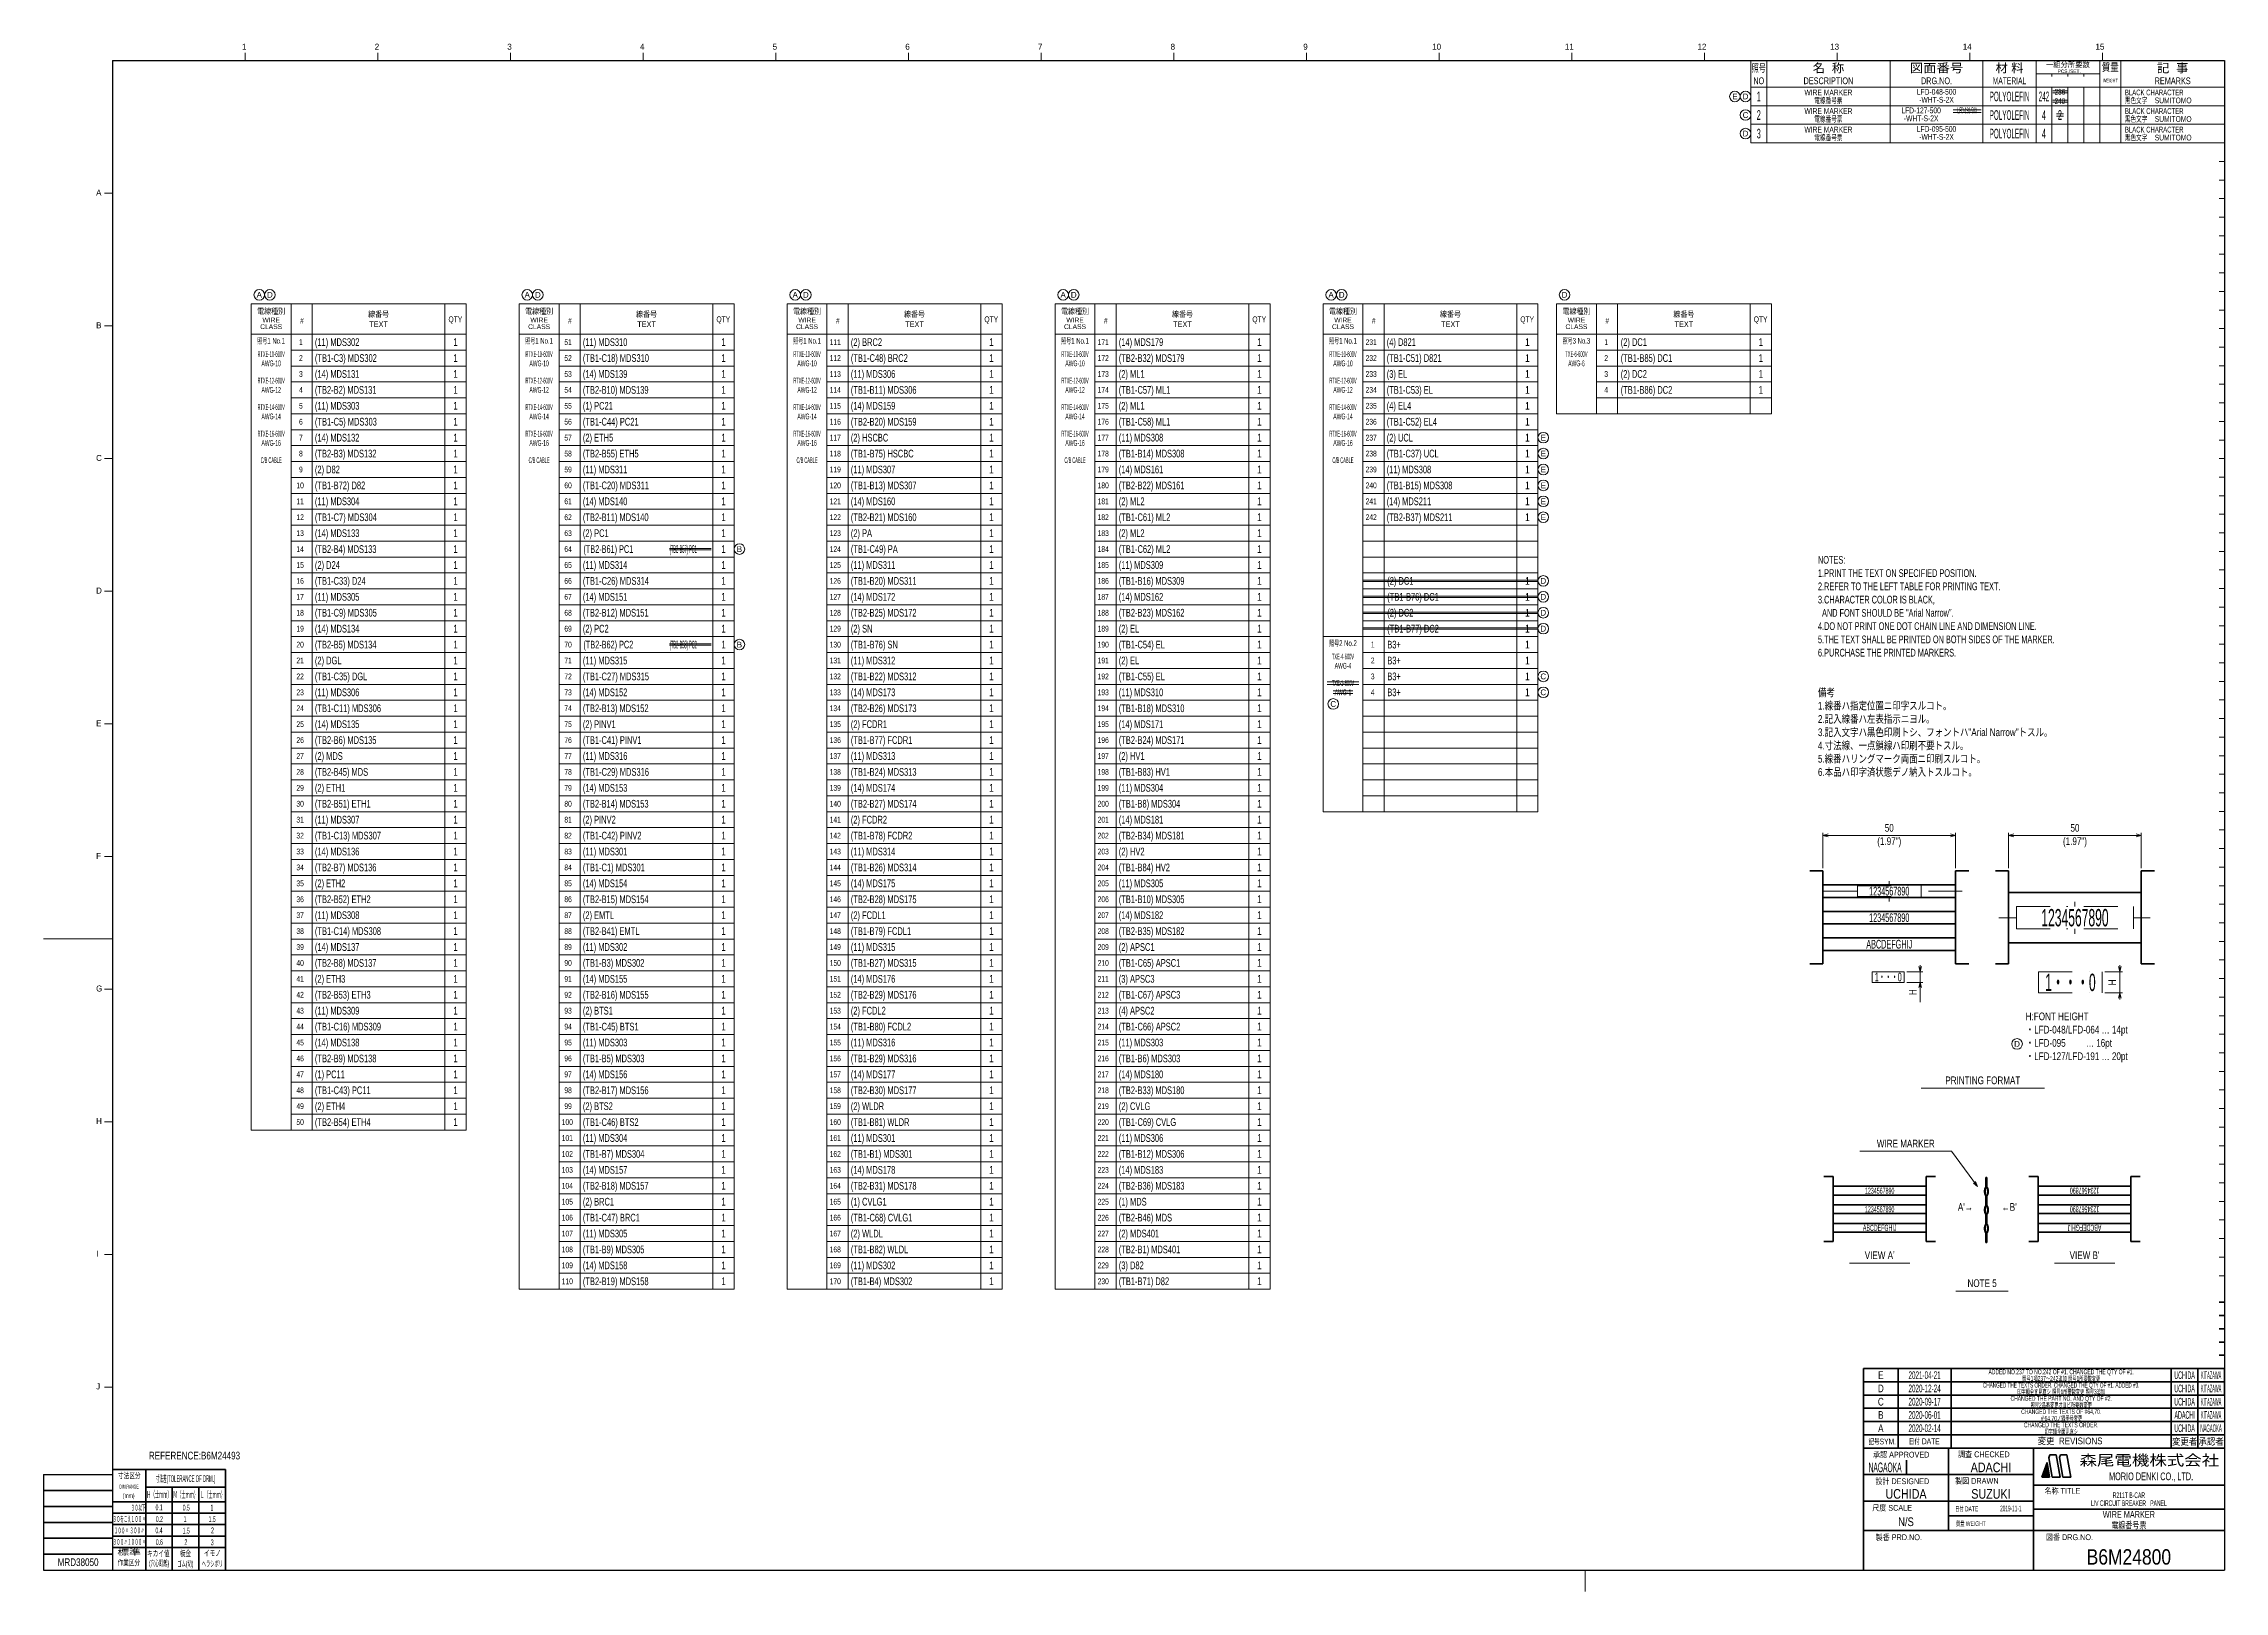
# Model space of a CAD drawing. Header units: millimetres. Extents: x 10 to 832, y 7 to 590.
import ezdxf
from ezdxf.enums import TextEntityAlignment as Align

# ---------------------------------------------------------------- set-up
doc = ezdxf.new("R2010")
doc.units = ezdxf.units.MM
doc.linetypes.add('DASHDOT', pattern=[25.3, 12.7, -6.3, 0, -6.3])
for name, color, linetype in [('GR1_01', 7, 'Continuous'), ('GR1_02', 7, 'Continuous'), ('GR1_03', 7, 'Continuous'), ('GR1_05', 7, 'Continuous'), ('QTY', 7, 'Continuous'), ('図面枠B6M', 7, 'Continuous'), ('表題、部品表_01', 7, 'Continuous'), ('表題、部品表_02', 7, 'Continuous'), ('表題、部品表_03', 7, 'Continuous'), ('訂正記号', 7, 'Continuous')]:
    doc.layers.add(name, color=color, linetype=linetype)
doc.styles.add('HG丸ｺﾞｼｯｸM-PRO', font='')
doc.styles.get('HG丸ｺﾞｼｯｸM-PRO').set_extended_font_data('HG丸ｺﾞｼｯｸM-PRO')

msp = doc.modelspace()

# ---------------------------------------------------------------- texts
at = {"layer": 'GR1_02', "color": 3, "linetype": 'Continuous', "lineweight": 35, "style": 'HG丸ｺﾞｼｯｸM-PRO'}
for s, height, width, p in [('照号1 No.1', 2.182, 0.618598, (95.27, 478.39)), ('照号1 No.1', 2.182, 0.618598, (196.27, 478.39)), ('照号1 No.1', 2.182, 0.618598, (297.27, 478.39)), ('照号1 No.1', 2.182, 0.618598, (398.27, 478.39)), ('照号1 No.1', 2.182, 0.618598, (499.27, 478.39)), ('照号3 No.3', 2.182, 0.618598, (587.27, 478.39)), ('RTXE-10-600V', 2.1818, 0.41606, (95.27, 473.39)), ('AWG-10', 2.182, 0.522521, (95.27, 469.89)), ('RTXE-10-600V', 2.1818, 0.41606, (196.27, 473.39)), ('AWG-10', 2.182, 0.522521, (196.27, 469.89)), ('RTXE-10-600V', 2.1818, 0.41606, (297.27, 473.39)), ('AWG-10', 2.182, 0.522521, (297.27, 469.89)), ('RTXE-10-600V', 2.1818, 0.41606, (398.27, 473.39)), ('AWG-10', 2.182, 0.522521, (398.27, 469.89)), ('RTXE-10-600V', 2.1818, 0.41606, (499.27, 473.39)), ('AWG-10', 2.182, 0.522521, (499.27, 469.89)), ('TXE-6-600V', 2.182, 0.416, (587.27, 473.39)), ('AWG-6', 2.182, 0.522775, (587.27, 469.89)), ('RTXE-12-600V', 2.1818, 0.41606, (95.27, 463.39)), ('AWG-12', 2.182, 0.522521, (95.27, 459.89)), ('RTXE-12-600V', 2.1818, 0.41606, (196.27, 463.39)), ('AWG-12', 2.182, 0.522521, (196.27, 459.89)), ('RTXE-12-600V', 2.1818, 0.41606, (297.27, 463.39)), ('AWG-12', 2.182, 0.522521, (297.27, 459.89)), ('RTXE-12-600V', 2.1818, 0.41606, (398.27, 463.39)), ('AWG-12', 2.182, 0.522521, (398.27, 459.89)), ('RTXE-12-600V', 2.1818, 0.41606, (499.27, 463.39)), ('AWG-12', 2.182, 0.522521, (499.27, 459.89)), ('RTXE-14-600V', 2.1818, 0.41606, (95.27, 453.39)), ('RTXE-14-600V', 2.1818, 0.41606, (196.27, 453.39)), ('RTXE-14-600V', 2.1818, 0.41606, (297.27, 453.39)), ('RTXE-14-600V', 2.1818, 0.41606, (398.27, 453.39)), ('RTXE-14-600V', 2.1818, 0.41606, (499.27, 453.39)), ('RTXE-16-600V', 2.1818, 0.41606, (95.27, 443.39)), ('AWG-14', 2.182, 0.522521, (95.27, 449.89)), ('RTXE-16-600V', 2.1818, 0.41606, (196.27, 443.39)), ('AWG-14', 2.182, 0.522521, (196.27, 449.89)), ('RTXE-16-600V', 2.1818, 0.41606, (297.27, 443.39)), ('AWG-14', 2.182, 0.522521, (297.27, 449.89)), ('RTXE-16-600V', 2.1818, 0.41606, (398.27, 443.39)), ('AWG-14', 2.182, 0.522521, (398.27, 449.89)), ('RTXE-16-600V', 2.1818, 0.41606, (499.27, 443.39)), ('AWG-14', 2.182, 0.522521, (499.27, 449.89)), ('AWG-16', 2.182, 0.522521, (95.27, 439.89)), ('AWG-16', 2.182, 0.522521, (196.27, 439.89)), ('AWG-16', 2.182, 0.522521, (297.27, 439.89)), ('AWG-16', 2.182, 0.522521, (398.27, 439.89)), ('AWG-16', 2.182, 0.522521, (499.27, 439.89)), ('C/B CABLE', 2.182, 0.416781, (95.27, 433.39)), ('C/B CABLE', 2.182, 0.416781, (196.27, 433.39)), ('C/B CABLE', 2.182, 0.416781, (297.27, 433.39)), ('C/B CABLE', 2.182, 0.416781, (398.27, 433.39)), ('C/B CABLE', 2.182, 0.416781, (499.27, 433.39)), ('照号2 No.2', 2.182, 0.618598, (499.27, 364.39)), ('TXE-4-600V', 2.182, 0.416, (499.27, 359.39)), ('AWG-4', 2.182, 0.522775, (499.27, 355.89))]:
    msp.add_text(s, height=height, dxfattribs=dict(at, width=width)).set_placement(p, align=Align.MIDDLE_CENTER)
at = {"layer": 'GR1_02', "color": 3, "linetype": 'Continuous', "lineweight": 9, "style": 'HG丸ｺﾞｼｯｸM-PRO', "width": 0.784542}
for p in [(164.77, 477.89), (265.77, 477.89), (366.77, 477.89), (467.77, 477.89), (568.77, 477.89), (656.77, 477.89), (164.77, 471.89), (265.77, 471.89), (366.77, 471.89), (467.77, 471.89), (568.77, 471.89), (656.77, 471.89), (164.77, 465.89), (164.77, 459.89), (265.77, 465.89), (265.77, 459.89), (366.77, 465.89), (366.77, 459.89), (467.77, 465.89), (467.77, 459.89), (568.77, 465.89), (568.77, 459.89), (656.77, 465.89), (656.77, 459.89), (164.77, 453.89), (265.77, 453.89), (366.77, 453.89), (467.77, 453.89), (568.77, 453.89), (164.77, 447.89), (265.77, 447.89), (366.77, 447.89), (467.77, 447.89), (568.77, 447.89), (164.77, 441.89), (164.77, 435.89), (265.77, 441.89), (265.77, 435.89), (366.77, 441.89), (366.77, 435.89), (467.77, 441.89), (467.77, 435.89), (568.77, 441.89), (568.77, 435.89), (164.77, 429.89), (265.77, 429.89), (366.77, 429.89), (467.77, 429.89), (568.77, 429.89), (164.77, 423.89), (164.77, 417.89), (265.77, 423.89), (265.77, 417.89), (366.77, 423.89), (366.77, 417.89), (467.77, 423.89), (467.77, 417.89), (568.77, 423.89), (568.77, 417.89), (164.77, 411.89), (265.77, 411.89), (366.77, 411.89), (467.77, 411.89), (568.77, 411.89), (164.77, 405.89), (265.77, 405.89), (366.77, 405.89), (467.77, 405.89), (164.77, 399.89), (164.77, 393.89), (265.77, 399.89), (265.77, 393.89), (366.77, 399.89), (366.77, 393.89), (467.77, 399.89), (467.77, 393.89), (164.77, 387.89), (265.77, 387.89), (366.77, 387.89), (467.77, 387.89), (164.77, 381.89), (265.77, 381.89), (366.77, 381.89), (467.77, 381.89), (164.77, 375.89), (164.77, 369.89), (265.77, 375.89), (265.77, 369.89), (366.77, 375.89), (366.77, 369.89), (467.77, 375.89), (467.77, 369.89), (164.77, 363.89), (265.77, 363.89), (366.77, 363.89), (467.77, 363.89), (568.77, 363.89), (164.77, 357.89), (265.77, 357.89), (366.77, 357.89), (467.77, 357.89), (568.77, 357.89), (164.77, 351.89), (164.77, 345.89), (265.77, 351.89), (265.77, 345.89), (366.77, 351.89), (366.77, 345.89), (467.77, 351.89), (467.77, 345.89), (568.77, 351.89), (568.77, 345.89), (164.77, 339.89), (265.77, 339.89), (366.77, 339.89), (467.77, 339.89), (164.77, 333.89), (164.77, 327.89), (265.77, 333.89), (265.77, 327.89), (366.77, 333.89), (366.77, 327.89), (467.77, 333.89), (467.77, 327.89), (164.77, 321.89), (265.77, 321.89), (366.77, 321.89), (467.77, 321.89), (164.77, 315.89), (265.77, 315.89), (366.77, 315.89), (467.77, 315.89), (164.77, 309.89), (164.77, 303.89), (265.77, 309.89), (265.77, 303.89), (366.77, 309.89), (366.77, 303.89), (467.77, 309.89), (467.77, 303.89), (164.77, 297.89), (265.77, 297.89), (366.77, 297.89), (467.77, 297.89), (164.77, 291.89), (265.77, 291.89), (366.77, 291.89), (467.77, 291.89), (164.77, 285.89), (164.77, 279.89), (265.77, 285.89), (265.77, 279.89), (366.77, 285.89), (366.77, 279.89), (467.77, 285.89), (467.77, 279.89), (164.77, 273.89), (265.77, 273.89), (366.77, 273.89), (467.77, 273.89), (164.77, 267.89), (164.77, 261.89), (265.77, 267.89), (265.77, 261.89), (366.77, 267.89), (366.77, 261.89), (467.77, 267.89), (467.77, 261.89), (164.77, 255.89), (265.77, 255.89), (366.77, 255.89), (467.77, 255.89), (164.77, 249.89), (265.77, 249.89), (366.77, 249.89), (467.77, 249.89), (164.77, 243.89), (164.77, 237.89), (265.77, 243.89), (265.77, 237.89), (366.77, 243.89), (366.77, 237.89), (467.77, 243.89), (467.77, 237.89), (164.77, 231.89), (265.77, 231.89), (366.77, 231.89), (467.77, 231.89), (164.77, 225.89), (265.77, 225.89), (366.77, 225.89), (467.77, 225.89), (164.77, 219.89), (164.77, 213.89), (265.77, 219.89), (265.77, 213.89), (366.77, 219.89), (366.77, 213.89), (467.77, 219.89), (467.77, 213.89), (164.77, 207.89), (265.77, 207.89), (366.77, 207.89), (467.77, 207.89), (164.77, 201.89), (164.77, 195.89), (265.77, 201.89), (265.77, 195.89), (366.77, 201.89), (366.77, 195.89), (467.77, 201.89), (467.77, 195.89), (164.77, 189.89), (265.77, 189.89), (366.77, 189.89), (467.77, 189.89), (164.77, 183.89), (265.77, 183.89), (366.77, 183.89), (467.77, 183.89), (265.77, 177.89), (265.77, 171.89), (366.77, 177.89), (366.77, 171.89), (467.77, 177.89), (467.77, 171.89), (265.77, 165.89), (366.77, 165.89), (467.77, 165.89), (265.77, 159.89), (366.77, 159.89), (467.77, 159.89), (265.77, 153.89), (265.77, 147.89), (366.77, 153.89), (366.77, 147.89), (467.77, 153.89), (467.77, 147.89), (265.77, 141.89), (366.77, 141.89), (467.77, 141.89), (265.77, 135.89), (366.77, 135.89), (467.77, 135.89), (265.77, 129.89), (265.77, 123.89), (366.77, 129.89), (366.77, 123.89), (467.77, 129.89), (467.77, 123.89)]:
    msp.add_text('1', height=2.91, dxfattribs=at).set_placement(p, align=Align.MIDDLE_CENTER)
at = {"layer": 'GR1_03', "color": 2, "linetype": 'Continuous', "lineweight": 13, "style": 'HG丸ｺﾞｼｯｸM-PRO', "width": 0.691275}
for s, height, p in [('1', 2.18, (105.78, 477.89)), ('51', 2.182, (205.79, 477.89)), ('231', 2.182, (507.8, 477.89)), ('1', 2.18, (597.78, 477.89)), ('2', 2.18, (105.78, 471.89)), ('52', 2.182, (205.79, 471.89)), ('232', 2.182, (507.8, 471.89)), ('2', 2.18, (597.78, 471.89)), ('4', 2.18, (105.78, 459.89)), ('3', 2.18, (105.78, 465.89)), ('53', 2.182, (205.79, 465.89)), ('54', 2.182, (205.79, 459.89)), ('233', 2.182, (507.8, 465.89)), ('234', 2.182, (507.8, 459.89)), ('4', 2.18, (597.78, 459.89)), ('3', 2.18, (597.78, 465.89)), ('5', 2.18, (105.78, 453.89)), ('55', 2.182, (205.79, 453.89)), ('235', 2.182, (507.8, 453.89)), ('6', 2.18, (105.78, 447.89)), ('56', 2.182, (205.79, 447.89)), ('236', 2.182, (507.8, 447.89)), ('8', 2.18, (105.78, 435.89)), ('7', 2.18, (105.78, 441.89)), ('57', 2.182, (205.79, 441.89)), ('58', 2.182, (205.79, 435.89)), ('237', 2.182, (507.8, 441.89)), ('238', 2.182, (507.8, 435.89)), ('9', 2.18, (105.78, 429.89)), ('59', 2.182, (205.79, 429.89)), ('239', 2.182, (507.8, 429.89)), ('10', 2.182, (104.79, 423.89)), ('60', 2.182, (205.79, 423.89)), ('240', 2.182, (507.8, 423.89)), ('11', 2.182, (104.79, 417.89)), ('12', 2.182, (104.79, 411.89)), ('61', 2.182, (205.79, 417.89)), ('62', 2.182, (205.79, 411.89)), ('241', 2.182, (507.8, 417.89)), ('242', 2.182, (507.8, 411.89)), ('13', 2.182, (104.79, 405.89)), ('63', 2.182, (205.79, 405.89)), ('14', 2.182, (104.79, 399.89)), ('15', 2.182, (104.79, 393.89)), ('64', 2.182, (205.79, 399.89)), ('65', 2.182, (205.79, 393.89)), ('16', 2.182, (104.79, 387.89)), ('66', 2.182, (205.79, 387.89)), ('17', 2.182, (104.79, 381.89)), ('67', 2.182, (205.79, 381.89)), ('18', 2.182, (104.79, 375.89)), ('19', 2.182, (104.79, 369.89)), ('68', 2.182, (205.79, 375.89)), ('69', 2.182, (205.79, 369.89)), ('20', 2.182, (104.79, 363.89)), ('70', 2.182, (205.79, 363.89)), ('1', 2.18, (509.78, 363.89)), ('21', 2.182, (104.79, 357.89)), ('71', 2.182, (205.79, 357.89)), ('2', 2.18, (509.78, 357.89)), ('22', 2.182, (104.79, 351.89)), ('23', 2.182, (104.79, 345.89)), ('72', 2.182, (205.79, 351.89)), ('73', 2.182, (205.79, 345.89)), ('4', 2.18, (509.78, 345.89)), ('3', 2.18, (509.78, 351.89)), ('24', 2.182, (104.79, 339.89)), ('74', 2.182, (205.79, 339.89)), ('25', 2.182, (104.79, 333.89)), ('26', 2.182, (104.79, 327.89)), ('75', 2.182, (205.79, 333.89)), ('76', 2.182, (205.79, 327.89)), ('27', 2.182, (104.79, 321.89)), ('77', 2.182, (205.79, 321.89)), ('28', 2.182, (104.79, 315.89)), ('78', 2.182, (205.79, 315.89)), ('30', 2.182, (104.79, 303.89)), ('29', 2.182, (104.79, 309.89)), ('80', 2.182, (205.79, 303.89)), ('79', 2.182, (205.79, 309.89)), ('31', 2.182, (104.79, 297.89)), ('32', 2.182, (104.79, 291.89)), ('33', 2.182, (104.79, 285.89)), ('34', 2.182, (104.79, 279.89)), ('35', 2.182, (104.79, 273.89)), ('36', 2.182, (104.79, 267.89)), ('37', 2.182, (104.79, 261.89)), ('38', 2.182, (104.79, 255.89)), ('39', 2.182, (104.79, 249.89)), ('40', 2.182, (104.79, 243.89)), ('41', 2.182, (104.79, 237.89)), ('42', 2.182, (104.79, 231.89)), ('43', 2.182, (104.79, 225.89)), ('44', 2.182, (104.79, 219.89)), ('45', 2.182, (104.79, 213.89)), ('46', 2.182, (104.79, 207.89)), ('47', 2.182, (104.79, 201.89)), ('48', 2.182, (104.79, 195.89)), ('49', 2.182, (104.79, 189.89)), ('50', 2.182, (104.79, 183.89)), ('227', 2.182, (406.8, 141.89)), ('228', 2.182, (406.8, 135.89)), ('229', 2.182, (406.8, 129.89)), ('230', 2.182, (406.8, 123.89))]:
    msp.add_text(s, height=height, dxfattribs=at).set_placement(p, align=Align.MIDDLE_LEFT)
at = {"layer": 'GR1_03', "color": 3, "linetype": 'Continuous', "lineweight": 9, "style": 'HG丸ｺﾞｼｯｸM-PRO', "width": 0.691275}
for s, p in [('111', (305.8, 477.89)), ('171', (406.8, 477.89)), ('112', (305.8, 471.89)), ('172', (406.8, 471.89)), ('113', (305.8, 465.89)), ('114', (305.8, 459.89)), ('173', (406.8, 465.89)), ('174', (406.8, 459.89)), ('115', (305.8, 453.89)), ('175', (406.8, 453.89)), ('116', (305.8, 447.89)), ('176', (406.8, 447.89)), ('117', (305.8, 441.89)), ('118', (305.8, 435.89)), ('177', (406.8, 441.89)), ('178', (406.8, 435.89)), ('119', (305.8, 429.89)), ('179', (406.8, 429.89)), ('120', (305.8, 423.89)), ('180', (406.8, 423.89)), ('121', (305.8, 417.89)), ('122', (305.8, 411.89)), ('181', (406.8, 417.89)), ('182', (406.8, 411.89)), ('123', (305.8, 405.89)), ('183', (406.8, 405.89)), ('124', (305.8, 399.89)), ('125', (305.8, 393.89)), ('184', (406.8, 399.89)), ('185', (406.8, 393.89)), ('126', (305.8, 387.89)), ('186', (406.8, 387.89)), ('127', (305.8, 381.89)), ('187', (406.8, 381.89)), ('128', (305.8, 375.89)), ('129', (305.8, 369.89)), ('188', (406.8, 375.89)), ('189', (406.8, 369.89)), ('130', (305.8, 363.89)), ('190', (406.8, 363.89)), ('131', (305.8, 357.89)), ('191', (406.8, 357.89)), ('132', (305.8, 351.89)), ('133', (305.8, 345.89)), ('192', (406.8, 351.89)), ('193', (406.8, 345.89)), ('134', (305.8, 339.89)), ('194', (406.8, 339.89)), ('135', (305.8, 333.89)), ('136', (305.8, 327.89)), ('195', (406.8, 333.89)), ('196', (406.8, 327.89)), ('137', (305.8, 321.89)), ('197', (406.8, 321.89)), ('138', (305.8, 315.89)), ('198', (406.8, 315.89)), ('139', (305.8, 309.89)), ('140', (305.8, 303.89)), ('200', (406.8, 303.89)), ('199', (406.8, 309.89)), ('81', (205.79, 297.89)), ('141', (305.8, 297.89)), ('201', (406.8, 297.89)), ('82', (205.79, 291.89)), ('142', (305.8, 291.89)), ('202', (406.8, 291.89)), ('83', (205.79, 285.89)), ('84', (205.79, 279.89)), ('143', (305.8, 285.89)), ('144', (305.8, 279.89)), ('203', (406.8, 285.89)), ('204', (406.8, 279.89)), ('85', (205.79, 273.89)), ('145', (305.8, 273.89)), ('205', (406.8, 273.89)), ('86', (205.79, 267.89)), ('146', (305.8, 267.89)), ('206', (406.8, 267.89)), ('87', (205.79, 261.89)), ('88', (205.79, 255.89)), ('147', (305.8, 261.89)), ('148', (305.8, 255.89)), ('207', (406.8, 261.89)), ('208', (406.8, 255.89)), ('89', (205.79, 249.89)), ('149', (305.8, 249.89)), ('209', (406.8, 249.89)), ('90', (205.79, 243.89)), ('91', (205.79, 237.89)), ('150', (305.8, 243.89)), ('151', (305.8, 237.89)), ('210', (406.8, 243.89)), ('211', (406.8, 237.89)), ('92', (205.79, 231.89)), ('152', (305.8, 231.89)), ('212', (406.8, 231.89)), ('93', (205.79, 225.89)), ('153', (305.8, 225.89)), ('213', (406.8, 225.89)), ('94', (205.79, 219.89)), ('95', (205.79, 213.89)), ('154', (305.8, 219.89)), ('155', (305.8, 213.89)), ('214', (406.8, 219.89)), ('215', (406.8, 213.89)), ('96', (205.79, 207.89)), ('156', (305.8, 207.89)), ('216', (406.8, 207.89)), ('97', (205.79, 201.89)), ('157', (305.8, 201.89)), ('217', (406.8, 201.89)), ('98', (205.79, 195.89)), ('99', (205.79, 189.89)), ('158', (305.8, 195.89)), ('159', (305.8, 189.89)), ('218', (406.8, 195.89)), ('219', (406.8, 189.89)), ('100', (204.8, 183.89)), ('160', (305.8, 183.89)), ('220', (406.8, 183.89)), ('101', (204.8, 177.89)), ('102', (204.8, 171.89)), ('161', (305.8, 177.89)), ('162', (305.8, 171.89)), ('221', (406.8, 177.89)), ('222', (406.8, 171.89)), ('103', (204.8, 165.89)), ('163', (305.8, 165.89)), ('223', (406.8, 165.89)), ('104', (204.8, 159.89)), ('164', (305.8, 159.89)), ('224', (406.8, 159.89)), ('105', (204.8, 153.89)), ('106', (204.8, 147.89)), ('165', (305.8, 153.89)), ('166', (305.8, 147.89)), ('225', (406.8, 153.89)), ('226', (406.8, 147.89)), ('107', (204.8, 141.89)), ('167', (305.8, 141.89)), ('108', (204.8, 135.89)), ('168', (305.8, 135.89)), ('109', (204.8, 129.89)), ('110', (204.8, 123.89)), ('169', (305.8, 129.89)), ('170', (305.8, 123.89))]:
    msp.add_text(s, height=2.182, dxfattribs=at).set_placement(p, align=Align.MIDDLE_LEFT)
at = {"layer": 'GR1_05', "color": 3, "linetype": 'Continuous', "lineweight": 35, "style": 'HG丸ｺﾞｼｯｸM-PRO', "width": 0.576062}
msp.add_text('2', height=3.64, dxfattribs=at).set_placement((769.5, 563.5), align=Align.MIDDLE_CENTER)
at = {"layer": 'QTY', "color": 4, "linetype": 'Continuous', "lineweight": 35, "style": 'HG丸ｺﾞｼｯｸM-PRO'}
for s, height, width, p in [('(11) MDS302', 2.9091, 0.724357, (111.77, 477.89)), ('(11) MDS310', 2.9091, 0.724357, (212.77, 477.89)), ('(2) BRC2', 2.909, 0.72525, (313.77, 477.89)), ('(14) MDS179', 2.9091, 0.724357, (414.77, 477.89)), ('(4) D821', 2.909, 0.724249, (515.77, 477.89)), ('(TB1-C3) MDS302', 2.9091, 0.724564, (111.77, 471.89)), ('(TB1-C18) MDS310', 2.9091, 0.724539, (212.77, 471.89)), ('(TB1-C48) BRC2', 2.9091, 0.725032, (313.77, 471.89)), ('(TB2-B32) MDS179', 2.9091, 0.724741, (414.77, 471.89)), ('(TB1-C51) D821', 2.9091, 0.7245, (515.77, 471.89)), ('(14) MDS131', 2.9091, 0.724357, (111.77, 465.89)), ('(TB2-B2) MDS131', 2.9091, 0.724782, (111.77, 459.89)), ('(14) MDS139', 2.9091, 0.724357, (212.77, 465.89)), ('(TB2-B10) MDS139', 2.9091, 0.724741, (212.77, 459.89)), ('(11) MDS306', 2.9091, 0.724357, (313.77, 465.89)), ('(TB1-B11) MDS306', 2.9091, 0.724741, (313.77, 459.89)), ('(2) ML1', 2.909, 0.724404, (414.77, 465.89)), ('(TB1-C57) ML1', 2.9091, 0.724598, (414.77, 459.89)), ('(3) EL', 2.909, 0.724877, (515.77, 465.89)), ('(TB1-C53) EL', 2.9091, 0.724825, (515.77, 459.89)), ('(11) MDS303', 2.9091, 0.724357, (111.77, 453.89)), ('(1) PC21', 2.909, 0.724576, (212.77, 453.89)), ('(14) MDS159', 2.9091, 0.724357, (313.77, 453.89)), ('(2) ML1', 2.909, 0.724404, (414.77, 453.89)), ('(4) EL4', 2.909, 0.724746, (515.77, 453.89)), ('(TB1-C5) MDS303', 2.9091, 0.724564, (111.77, 447.89)), ('(TB1-C44) PC21', 2.9091, 0.724675, (212.77, 447.89)), ('(TB2-B20) MDS159', 2.9091, 0.724741, (313.77, 447.89)), ('(TB1-C58) ML1', 2.9091, 0.724598, (414.77, 447.89)), ('(TB1-C52) EL4', 2.9091, 0.724767, (515.77, 447.89)), ('(14) MDS132', 2.9091, 0.724357, (111.77, 441.89)), ('(TB2-B3) MDS132', 2.9091, 0.724782, (111.77, 435.89)), ('(2) ETH5', 2.909, 0.724854, (212.77, 441.89)), ('(TB2-B55) ETH5', 2.9091, 0.725064, (212.77, 435.89)), ('(2) HSCBC', 2.909, 0.725394, (313.77, 441.89)), ('(TB1-B75) HSCBC', 2.9091, 0.725354, (313.77, 435.89)), ('(11) MDS308', 2.9091, 0.724357, (414.77, 441.89)), ('(TB1-B14) MDS308', 2.9091, 0.724741, (414.77, 435.89)), ('(2) UCL', 2.909, 0.724951, (515.77, 441.89)), ('(TB1-C37) UCL', 2.9091, 0.724867, (515.77, 435.89)), ('(2) D82', 2.909, 0.72426, (111.77, 429.89)), ('(11) MDS311', 2.9091, 0.724357, (212.77, 429.89)), ('(11) MDS307', 2.9091, 0.724357, (313.77, 429.89)), ('(14) MDS161', 2.9091, 0.724357, (414.77, 429.89)), ('(11) MDS308', 2.9091, 0.724357, (515.77, 429.89)), ('(TB1-B72) D82', 2.9091, 0.724788, (111.77, 423.89)), ('(11) MDS304', 2.9091, 0.724357, (111.77, 417.89)), ('(TB1-C20) MDS311', 2.9091, 0.724539, (212.77, 423.89)), ('(14) MDS140', 2.9091, 0.724357, (212.77, 417.89)), ('(TB1-B13) MDS307', 2.9091, 0.724741, (313.77, 423.89)), ('(14) MDS160', 2.9091, 0.724357, (313.77, 417.89)), ('(TB2-B22) MDS161', 2.9091, 0.724741, (414.77, 423.89)), ('(2) ML2', 2.909, 0.724404, (414.77, 417.89)), ('(TB1-B15) MDS308', 2.9091, 0.724741, (515.77, 423.89)), ('(14) MDS211', 2.9091, 0.724357, (515.77, 417.89)), ('(TB1-C7) MDS304', 2.9091, 0.724564, (111.77, 411.89)), ('(TB2-B11) MDS140', 2.9091, 0.724741, (212.77, 411.89)), ('(TB2-B21) MDS160', 2.9091, 0.724741, (313.77, 411.89)), ('(TB1-C61) ML2', 2.9091, 0.724598, (414.77, 411.89)), ('(TB2-B37) MDS211', 2.9091, 0.724741, (515.77, 411.89)), ('(14) MDS133', 2.9091, 0.724357, (111.77, 405.89)), ('(2) PC1', 2.909, 0.724647, (212.77, 405.89)), ('(2) PA', 2.909, 0.72433, (313.77, 405.89)), ('(2) ML2', 2.909, 0.724404, (414.77, 405.89)), ('(TB2-B4) MDS133', 2.9091, 0.724782, (111.77, 399.89)), ('(2) D24', 2.909, 0.72426, (111.77, 393.89)), ('(11) MDS314', 2.9091, 0.724357, (212.77, 393.89)), ('(TB2-B61) PC1', 2.9091, 0.619152, (212.97, 399.89)), ('(TB1-C49) PA', 2.9091, 0.724586, (313.77, 399.89)), ('(11) MDS311', 2.9091, 0.724357, (313.77, 393.89)), ('(TB1-C62) ML2', 2.9091, 0.724598, (414.77, 399.89)), ('(11) MDS309', 2.9091, 0.724357, (414.77, 393.89)), ('(TB1-C33) D24', 2.9091, 0.724528, (111.77, 387.89)), ('(TB1-C26) MDS314', 2.9091, 0.724539, (212.77, 387.89)), ('(TB1-B20) MDS311', 2.9091, 0.724741, (313.77, 387.89)), ('(TB1-B16) MDS309', 2.9091, 0.724741, (414.77, 387.89)), ('(11) MDS305', 2.9091, 0.724357, (111.77, 381.89)), ('(14) MDS151', 2.9091, 0.724357, (212.77, 381.89)), ('(14) MDS172', 2.9091, 0.724357, (313.77, 381.89)), ('(14) MDS162', 2.9091, 0.724357, (414.77, 381.89)), ('(TB1-C9) MDS305', 2.9091, 0.724564, (111.77, 375.89)), ('(14) MDS134', 2.9091, 0.724357, (111.77, 369.89)), ('(TB2-B12) MDS151', 2.9091, 0.724741, (212.77, 375.89)), ('(2) PC2', 2.909, 0.724647, (212.77, 369.89)), ('(TB2-B25) MDS172', 2.9091, 0.724741, (313.77, 375.89)), ('(2) SN', 2.909, 0.725128, (313.77, 369.89)), ('(TB2-B23) MDS162', 2.9091, 0.724741, (414.77, 375.89)), ('(2) EL', 2.909, 0.724877, (414.77, 369.89)), ('(TB2-B5) MDS134', 2.9091, 0.724782, (111.77, 363.89)), ('(TB2-B62) PC2', 2.9091, 0.619152, (212.97, 363.89)), ('(TB1-B76) SN', 2.9091, 0.725225, (313.77, 363.89)), ('(TB1-C54) EL', 2.9091, 0.724825, (414.77, 363.89)), ('B3+', 2.909, 0.725547, (515.97, 363.89)), ('(2) DGL', 2.909, 0.724394, (111.77, 357.89)), ('(TB1-C35) DGL', 2.9091, 0.724594, (111.77, 351.89)), ('(11) MDS315', 2.9091, 0.724357, (212.77, 357.89)), ('(TB1-C27) MDS315', 2.9091, 0.724539, (212.77, 351.89)), ('(11) MDS312', 2.9091, 0.724357, (313.77, 357.89)), ('(TB1-B22) MDS312', 2.9091, 0.724741, (313.77, 351.89)), ('(2) EL', 2.909, 0.724877, (414.77, 357.89)), ('(TB1-C55) EL', 2.9091, 0.724825, (414.77, 351.89)), ('B3+', 2.909, 0.725547, (515.97, 357.89)), ('(11) MDS306', 2.9091, 0.724357, (111.77, 345.89)), ('(14) MDS152', 2.9091, 0.724357, (212.77, 345.89)), ('(14) MDS173', 2.9091, 0.724357, (313.77, 345.89)), ('(11) MDS310', 2.9091, 0.724357, (414.77, 345.89)), ('B3+', 2.909, 0.725547, (515.97, 351.89)), ('B3+', 2.909, 0.725547, (515.97, 345.89)), ('(TB1-C11) MDS306', 2.9091, 0.724539, (111.77, 339.89)), ('(TB2-B13) MDS152', 2.9091, 0.724741, (212.77, 339.89)), ('(TB2-B26) MDS173', 2.9091, 0.724741, (313.77, 339.89)), ('(TB1-B18) MDS310', 2.9091, 0.724741, (414.77, 339.89)), ('(14) MDS135', 2.9091, 0.724357, (111.77, 333.89)), ('(TB2-B6) MDS135', 2.9091, 0.724782, (111.77, 327.89)), ('(2) PINV1', 2.909, 0.724805, (212.77, 333.89)), ('(TB1-C41) PINV1', 2.9091, 0.724796, (212.77, 327.89)), ('(2) FCDR1', 2.909, 0.725005, (313.77, 333.89)), ('(TB1-B77) FCDR1', 2.9091, 0.725133, (313.77, 327.89)), ('(14) MDS171', 2.9091, 0.724357, (414.77, 333.89)), ('(TB2-B24) MDS171', 2.9091, 0.724741, (414.77, 327.89)), ('(2) MDS', 2.909, 0.724473, (111.77, 321.89)), ('(11) MDS316', 2.9091, 0.724357, (212.77, 321.89)), ('(11) MDS313', 2.9091, 0.724357, (313.77, 321.89)), ('(2) HV1', 2.909, 0.724873, (414.77, 321.89)), ('(TB2-B45) MDS', 2.9091, 0.724886, (111.77, 315.89)), ('(TB1-C29) MDS316', 2.9091, 0.724539, (212.77, 315.89)), ('(TB1-B24) MDS313', 2.9091, 0.724741, (313.77, 315.89)), ('(TB1-B83) HV1', 2.9091, 0.725088, (414.77, 315.89)), ('(2) ETH1', 2.909, 0.724854, (111.77, 309.89)), ('(TB2-B51) ETH1', 2.9091, 0.725064, (111.77, 303.89)), ('(14) MDS153', 2.9091, 0.724357, (212.77, 309.89)), ('(TB2-B14) MDS153', 2.9091, 0.724741, (212.77, 303.89)), ('(14) MDS174', 2.9091, 0.724357, (313.77, 309.89)), ('(TB2-B27) MDS174', 2.9091, 0.724741, (313.77, 303.89)), ('(11) MDS304', 2.9091, 0.724357, (414.77, 309.89)), ('(TB1-B8) MDS304', 2.9091, 0.724782, (414.77, 303.89)), ('(11) MDS307', 2.9091, 0.724357, (111.77, 297.89)), ('(2) PINV2', 2.909, 0.724805, (212.77, 297.89)), ('(2) FCDR2', 2.909, 0.725005, (313.77, 297.89)), ('(14) MDS181', 2.9091, 0.724357, (414.77, 297.89)), ('(TB1-C13) MDS307', 2.9091, 0.724539, (111.77, 291.89)), ('(TB1-C42) PINV2', 2.9091, 0.724796, (212.77, 291.89)), ('(TB1-B78) FCDR2', 2.9091, 0.725133, (313.77, 291.89)), ('(TB2-B34) MDS181', 2.9091, 0.724741, (414.77, 291.89)), ('(14) MDS136', 2.9091, 0.724357, (111.77, 285.89)), ('(TB2-B7) MDS136', 2.9091, 0.724782, (111.77, 279.89)), ('(11) MDS301', 2.9091, 0.724357, (212.77, 285.89)), ('(TB1-C1) MDS301', 2.9091, 0.724564, (212.77, 279.89)), ('(11) MDS314', 2.9091, 0.724357, (313.77, 285.89)), ('(TB1-B26) MDS314', 2.9091, 0.724741, (313.77, 279.89)), ('(2) HV2', 2.909, 0.724873, (414.77, 285.89)), ('(TB1-B84) HV2', 2.9091, 0.725088, (414.77, 279.89)), ('(2) ETH2', 2.909, 0.724854, (111.77, 273.89)), ('(14) MDS154', 2.9091, 0.724357, (212.77, 273.89)), ('(14) MDS175', 2.9091, 0.724357, (313.77, 273.89)), ('(11) MDS305', 2.9091, 0.724357, (414.77, 273.89)), ('(TB2-B52) ETH2', 2.9091, 0.725064, (111.77, 267.89)), ('(11) MDS308', 2.9091, 0.724357, (111.77, 261.89)), ('(TB2-B15) MDS154', 2.9091, 0.724741, (212.77, 267.89)), ('(2) EMTL', 2.909, 0.724536, (212.77, 261.89)), ('(TB2-B28) MDS175', 2.9091, 0.724741, (313.77, 267.89)), ('(2) FCDL1', 2.909, 0.72479, (313.77, 261.89)), ('(TB1-B10) MDS305', 2.9091, 0.724741, (414.77, 267.89)), ('(14) MDS182', 2.9091, 0.724357, (414.77, 261.89)), ('(TB1-C14) MDS308', 2.9091, 0.724539, (111.77, 255.89)), ('(TB2-B41) EMTL', 2.9091, 0.724894, (212.77, 255.89)), ('(TB1-B79) FCDL1', 2.9091, 0.725013, (313.77, 255.89)), ('(TB2-B35) MDS182', 2.9091, 0.724741, (414.77, 255.89)), ('(14) MDS137', 2.9091, 0.724357, (111.77, 249.89)), ('(11) MDS302', 2.9091, 0.724357, (212.77, 249.89)), ('(11) MDS315', 2.9091, 0.724357, (313.77, 249.89)), ('(2) APSC1', 2.909, 0.724497, (414.77, 249.89)), ('(TB2-B8) MDS137', 2.9091, 0.724782, (111.77, 243.89)), ('(2) ETH3', 2.909, 0.724854, (111.77, 237.89)), ('(TB1-B3) MDS302', 2.9091, 0.724782, (212.77, 243.89)), ('(14) MDS155', 2.9091, 0.724357, (212.77, 237.89)), ('(TB1-B27) MDS315', 2.9091, 0.724741, (313.77, 243.89)), ('(14) MDS176', 2.9091, 0.724357, (313.77, 237.89)), ('(TB1-C65) APSC1', 2.9091, 0.724622, (414.77, 243.89)), ('(3) APSC3', 2.909, 0.724497, (414.77, 237.89)), ('(TB2-B53) ETH3', 2.9091, 0.725064, (111.77, 231.89)), ('(TB2-B16) MDS155', 2.9091, 0.724741, (212.77, 231.89)), ('(TB2-B29) MDS176', 2.9091, 0.724741, (313.77, 231.89)), ('(TB1-C67) APSC3', 2.9091, 0.724622, (414.77, 231.89)), ('(11) MDS309', 2.9091, 0.724357, (111.77, 225.89)), ('(2) BTS1', 2.909, 0.72487, (212.77, 225.89)), ('(2) FCDL2', 2.909, 0.72479, (313.77, 225.89)), ('(4) APSC2', 2.909, 0.724497, (414.77, 225.89)), ('(TB1-C16) MDS309', 2.9091, 0.724539, (111.77, 219.89)), ('(14) MDS138', 2.9091, 0.724357, (111.77, 213.89)), ('(TB1-C45) BTS1', 2.9091, 0.72483, (212.77, 219.89)), ('(11) MDS303', 2.9091, 0.724357, (212.77, 213.89)), ('(TB1-B80) FCDL2', 2.9091, 0.725013, (313.77, 219.89)), ('(11) MDS316', 2.9091, 0.724357, (313.77, 213.89)), ('(TB1-C66) APSC2', 2.9091, 0.724622, (414.77, 219.89)), ('(11) MDS303', 2.9091, 0.724357, (414.77, 213.89)), ('(TB2-B9) MDS138', 2.9091, 0.724782, (111.77, 207.89)), ('(TB1-B5) MDS303', 2.9091, 0.724782, (212.77, 207.89)), ('(TB1-B29) MDS316', 2.9091, 0.724741, (313.77, 207.89)), ('(TB1-B6) MDS303', 2.9091, 0.724782, (414.77, 207.89)), ('(1) PC11', 2.909, 0.724576, (111.77, 201.89)), ('(TB1-C43) PC11', 2.9091, 0.724675, (111.77, 195.89)), ('(14) MDS156', 2.9091, 0.724357, (212.77, 201.89)), ('(TB2-B17) MDS156', 2.9091, 0.724741, (212.77, 195.89)), ('(14) MDS177', 2.9091, 0.724357, (313.77, 201.89)), ('(TB2-B30) MDS177', 2.9091, 0.724741, (313.77, 195.89)), ('(14) MDS180', 2.9091, 0.724357, (414.77, 201.89)), ('(TB2-B33) MDS180', 2.9091, 0.724741, (414.77, 195.89)), ('(2) ETH4', 2.909, 0.724854, (111.77, 189.89)), ('(2) BTS2', 2.909, 0.72487, (212.77, 189.89)), ('(2) WLDR', 2.909, 0.72458, (313.77, 189.89)), ('(2) CVLG', 2.909, 0.724605, (414.77, 189.89)), ('(TB2-B54) ETH4', 2.9091, 0.725064, (111.77, 183.89)), ('(TB1-C46) BTS2', 2.9091, 0.72483, (212.77, 183.89)), ('(TB1-B81) WLDR', 2.9091, 0.724911, (313.77, 183.89)), ('(TB1-C69) CVLG', 2.9091, 0.724689, (414.77, 183.89)), ('(11) MDS304', 2.9091, 0.724357, (212.77, 177.89)), ('(TB1-B7) MDS304', 2.9091, 0.724782, (212.77, 171.89)), ('(11) MDS301', 2.9091, 0.724357, (313.77, 177.89)), ('(TB1-B1) MDS301', 2.9091, 0.724782, (313.77, 171.89)), ('(11) MDS306', 2.9091, 0.724357, (414.77, 177.89)), ('(TB1-B12) MDS306', 2.9091, 0.724741, (414.77, 171.89)), ('(14) MDS157', 2.9091, 0.724357, (212.77, 165.89)), ('(14) MDS178', 2.9091, 0.724357, (313.77, 165.89)), ('(14) MDS183', 2.9091, 0.724357, (414.77, 165.89)), ('(TB2-B18) MDS157', 2.9091, 0.724741, (212.77, 159.89)), ('(TB2-B31) MDS178', 2.9091, 0.724741, (313.77, 159.89)), ('(TB2-B36) MDS183', 2.9091, 0.724741, (414.77, 159.89)), ('(2) BRC1', 2.909, 0.72525, (212.77, 153.89)), ('(TB1-C47) BRC1', 2.9091, 0.725032, (212.77, 147.89)), ('(1) CVLG1', 2.909, 0.724551, (313.77, 153.89)), ('(TB1-C68) CVLG1', 2.9091, 0.724652, (313.77, 147.89)), ('(1) MDS', 2.909, 0.724473, (414.77, 153.89)), ('(TB2-B46) MDS', 2.9091, 0.724886, (414.77, 147.89)), ('(11) MDS305', 2.9091, 0.724357, (212.77, 141.89)), ('(2) WLDL', 2.909, 0.724333, (313.77, 141.89)), ('(2) MDS401', 2.909, 0.724376, (414.77, 141.89)), ('(TB1-B9) MDS305', 2.9091, 0.724782, (212.77, 135.89)), ('(TB1-B82) WLDL', 2.9091, 0.724782, (313.77, 135.89)), ('(TB2-B1) MDS401', 2.9091, 0.724782, (414.77, 135.89)), ('(14) MDS158', 2.9091, 0.724357, (212.77, 129.89)), ('(TB2-B19) MDS158', 2.9091, 0.724741, (212.77, 123.89)), ('(11) MDS302', 2.9091, 0.724357, (313.77, 129.89)), ('(TB1-B4) MDS302', 2.9091, 0.724782, (313.77, 123.89)), ('(3) D82', 2.909, 0.72426, (414.77, 129.89)), ('(TB1-B71) D82', 2.9091, 0.724788, (414.77, 123.89))]:
    msp.add_text(s, height=height, dxfattribs=dict(at, width=width)).set_placement(p, align=Align.MIDDLE_LEFT)
at = {"layer": 'QTY', "color": 7, "linetype": 'Continuous', "lineweight": 35, "style": 'HG丸ｺﾞｼｯｸM-PRO'}
for s, height, width, p in [('(2) DC1', 2.909, 0.724381, (603.97, 477.89)), ('(TB1-B85) DC1', 2.9091, 0.724846, (603.97, 471.89)), ('(2) DC2', 2.909, 0.724381, (603.97, 465.89)), ('(TB1-B86) DC2', 2.9091, 0.724846, (603.97, 459.89))]:
    msp.add_text(s, height=height, dxfattribs=dict(at, width=width)).set_placement(p, align=Align.MIDDLE_LEFT)
at = {"layer": '図面枠B6M', "color": 3, "linetype": 'Continuous', "lineweight": 35, "style": 'HG丸ｺﾞｼｯｸM-PRO'}
for s, height, width, p in [('印字順全面見直シ 照号1所要数変更 照号3追加', 1.8182, 0.618846, (770, 82.25)), ('照号1項237～242追加 照号1所要数変更', 1.8182, 0.619165, (770, 87.25)), ('照号2品番変更オヨビ所要数変更', 1.8182, 0.619009, (770, 77.25)), ('＃64,70ノ線番号変更', 1.8182, 0.619064, (770, 72.25)), ('印字順全面見直シ', 1.818, 0.618958, (770, 67.25)), ('REFERENCE:B6M24493', 2.9091, 0.783569, (66.37, 58.19)), ('電線番号票', 2.545, 0.741121, (795.5, 32)), ('MRD38050', 2.909, 0.783793, (22.5, 18))]:
    msp.add_text(s, height=height, dxfattribs=dict(at, width=width)).set_placement(p, align=Align.MIDDLE_CENTER)
at = {"layer": '表題、部品表_01', "color": 3, "linetype": 'Continuous', "lineweight": 35, "style": 'HG丸ｺﾞｼｯｸM-PRO'}
for s, height, width, p in [('NOTES:', 2.909, 0.59509, (678.31, 395.84)), ('2.REFER TO THE LEFT TABLE FOR PRINTING TEXT.', 2.9091, 0.594105, (678.31, 385.84)), ('1.PRINT THE TEXT ON SPECIFIED POSITION.', 2.9091, 0.594476, (678.31, 390.84)), ('3.CHARACTER COLOR IS BLACK,', 2.9091, 0.593888, (678.31, 380.84)), ('4.DO NOT PRINT ONE DOT CHAIN LINE AND DIMENSION LINE.', 2.9091, 0.594405, (678.31, 370.84)), ('  AND FONT SHOULD BE "Arial Narrow".', 2.9091, 0.594181, (678.31, 375.84)), ('5.THE TEXT SHALL BE PRINTED ON BOTH SIDES OF THE MARKER.', 2.9091, 0.594358, (678.31, 365.84)), ('6.PURCHASE THE PRINTED MARKERS.', 2.9091, 0.594371, (678.31, 360.84)), ('備考', 2.909, 0.781842, (678.31, 345.84)), ('2.記入線番ハ左表指示ニヨル。', 2.9091, 0.782062, (678.31, 335.84)), ('1.線番ハ指定位置ニ印字スルコト。', 2.9091, 0.782035, (678.31, 340.84)), ('3.記入文字ハ黒色印刷トシ、フォントハ"Arial Narrow"トスル。', 2.9091, 0.782422, (678.31, 330.84)), ('4.寸法線、一点鎖線ハ印刷不要トスル。', 2.9091, 0.782013, (678.31, 325.84)), ('5.線番ハリングマーク両面ニ印刷スルコト。', 2.9091, 0.781996, (678.31, 320.84)), ('6.本品ハ印字済状態デノ納入トスルコト。', 2.9091, 0.782004, (678.31, 315.84)), ('H:FONT HEIGHT', 2.9091, 0.783234, (756.62, 223.74)), ('・LFD-048/LFD-064 … 14pt', 2.9091, 0.7834, (756.62, 218.74)), ('・LFD-095         … 16pt', 2.9091, 0.783739, (756.62, 213.74)), ('・LFD-127/LFD-191 … 20pt', 2.9091, 0.7834, (756.62, 208.74))]:
    msp.add_text(s, height=height, dxfattribs=dict(at, width=width)).set_placement(p, align=Align.MIDDLE_LEFT)
for s, height, rotation, width, p in [('50', 2.909, 0, 0.784542, (705.18, 292.47)), ('50', 2.909, 0, 0.784542, (775.18, 292.47)), ('(1.97")', 2.909, 0, 0.784118, (705.18, 287.47)), ('(1.97")', 2.909, 0, 0.784118, (775.18, 287.47)), ('H', 2.91, 90, 0.781614, (716.37, 232.85)), ('H', 2.91, 90, 0.781614, (791.57, 236.57)), ('WIRE MARKER', 2.9091, 360, 0.782797, (711.42, 173.47))]:
    msp.add_text(s, height=height, rotation=rotation, dxfattribs=dict(at, width=width)).set_placement(p, align=Align.BOTTOM_CENTER)
for s, height, width, p in [('1234567890', 3.273, 0.521199, (705.18, 270.95)), ('1234567890', 6.545, 0.521199, (775.18, 260.95)), ('1234567890', 3.273, 0.521199, (705.18, 260.95)), ('ABCDEFGHIJ', 3.273, 0.522165, (705.18, 250.95)), ('1・・・0', 3.273, 0.521219, (704.8, 238.57)), ('1・・・0', 6.545, 0.521219, (773.47, 236.57)), ('PRINTING FORMAT', 2.9091, 0.782854, (740.45, 199.63)), ('1234567890', 2.291, 0.521199, (701.57, 158.04)), ('1234567890', 2.291, 0.521199, (701.57, 151.04)), ("A'→", 2.909, 0.782823, (733.88, 151.91)), ("←B'", 2.909, 0.782461, (750.37, 151.91)), ('ABCDEFGHIJ', 2.291, 0.522165, (701.57, 144.04)), ("VIEW A'", 2.909, 0.78383, (701.57, 133.71)), ("VIEW B'", 2.909, 0.783668, (778.79, 133.71)), ('NOTE 5', 2.909, 0.784001, (740.18, 123.17))]:
    msp.add_text(s, height=height, dxfattribs=dict(at, width=width)).set_placement(p, align=Align.MIDDLE_CENTER)
for s, width, p in [('1234567890', 0.521199, (778.79, 158.04)), ('1234567890', 0.521199, (778.79, 151.04)), ('ABCDEFGHIJ', 0.522165, (778.79, 144.04))]:
    msp.add_text(s, height=2.291, rotation=180, dxfattribs=dict(at, width=width)).set_placement(p, align=Align.MIDDLE_CENTER)
at = {"layer": '表題、部品表_03', "color": 3, "linetype": 'Continuous', "lineweight": 35, "style": 'HG丸ｺﾞｼｯｸM-PRO'}
for s, height, width, p in [('1', 3.64, 0.521199, (656, 570.5)), ('WIRE MARKER', 2.1818, 0.692392, (682.25, 572)), ('電線番号票', 2.182, 0.692256, (682.25, 569)), ('242', 3.636, 0.389528, (763.5, 570.5)), ('2', 3.64, 0.521199, (656, 563.5)), ('WIRE MARKER', 2.1818, 0.692392, (682.25, 565)), ('WIRE MARKER', 2.1818, 0.692392, (682.25, 558)), ('電線番号票', 2.182, 0.692256, (682.25, 562)), ('4', 3.64, 0.576062, (763.5, 563.5)), ('3', 3.64, 0.521199, (656, 556.5)), ('電線番号票', 2.182, 0.692256, (682.25, 555)), ('4', 3.64, 0.576062, (763.5, 556.5))]:
    msp.add_text(s, height=height, dxfattribs=dict(at, width=width)).set_placement(p, align=Align.MIDDLE_CENTER)
for s, height, width, p in [('LFD-048-500', 2.1818, 0.691691, (723, 570.5)), ('-WHT-S-2X', 2.182, 0.692199, (723, 567.5)), ('LFD-127-500', 2.1818, 0.691691, (717.2, 563.5)), ('-WHT-S-2X', 2.182, 0.692199, (717.2, 560.5)), ('LFD-095-500', 2.1818, 0.691691, (723, 556.5)), ('-WHT-S-2X', 2.182, 0.692199, (723, 553.5))]:
    msp.add_text(s, height=height, dxfattribs=dict(at, width=width)).set_placement(p, align=Align.BOTTOM_CENTER)
at = {"layer": '表題、部品表_03', "color": 2, "linetype": 'Continuous', "lineweight": 25, "style": 'HG丸ｺﾞｼｯｸM-PRO', "width": 0.391617}
for p in [(750.5, 570.5), (750.5, 563.5), (750.5, 556.5)]:
    msp.add_text('POLYOLEFIN', height=3.636, dxfattribs=at).set_placement(p, align=Align.MIDDLE_CENTER)
at = {"layer": '表題、部品表_03', "color": 3, "linetype": 'Continuous', "lineweight": 35, "style": 'HG丸ｺﾞｼｯｸM-PRO'}
for s, width, p in [('黒色文字    SUMITOMO', 0.691917, (794, 569)), ('BLACK CHARACTER', 0.619316, (794, 572)), ('黒色文字    SUMITOMO', 0.691917, (794, 562)), ('BLACK CHARACTER', 0.619316, (794, 565)), ('BLACK CHARACTER', 0.619316, (794, 558)), ('黒色文字    SUMITOMO', 0.691917, (794, 555))]:
    msp.add_text(s, height=2.1818, dxfattribs=dict(at, width=width)).set_placement(p, align=Align.MIDDLE_LEFT)
at = {"layer": '訂正記号', "color": 3, "linetype": 'Continuous', "lineweight": 35, "style": 'HG丸ｺﾞｼｯｸM-PRO'}
for s, width, p in [('236', 0.658357, (769.5, 572.25)), ('240', 0.658357, (769.5, 568.75)), ('TXE-1-600V', 0.416, (499.27, 349.39)), ('AWG-1', 0.522775, (499.27, 345.89))]:
    msp.add_text(s, height=2.182, dxfattribs=dict(at, width=width)).set_placement(p, align=Align.MIDDLE_CENTER)
at = {"layer": '訂正記号', "color": 3, "linetype": 'Continuous', "lineweight": 35, "style": 'HG丸ｺﾞｼｯｸM-PRO', "width": 0.341005}
msp.add_text('LFD-191-500', height=2.1818, dxfattribs=at).set_placement((734.55, 563.5), align=Align.BOTTOM_CENTER)
at = {"layer": '訂正記号', "color": 4, "linetype": 'Continuous', "lineweight": 35, "style": 'HG丸ｺﾞｼｯｸM-PRO'}
for s, height, width, p in [('(TB2-B57) PC1', 2.9091, 0.308092, (245.47, 399.89)), ('(2) DC1', 2.909, 0.724381, (515.97, 387.89)), ('(TB1-B76) DC1', 2.9091, 0.724846, (515.97, 381.89)), ('(2) DC2', 2.909, 0.724381, (515.97, 375.89)), ('(TB1-B77) DC2', 2.9091, 0.724846, (515.97, 369.89)), ('(TB2-B58) PC2', 2.9091, 0.308092, (245.47, 363.89))]:
    msp.add_text(s, height=height, dxfattribs=dict(at, width=width)).set_placement(p, align=Align.MIDDLE_LEFT)
at = {"layer": '訂正記号', "color": 3, "linetype": 'Continuous', "lineweight": 9, "style": 'HG丸ｺﾞｼｯｸM-PRO', "width": 0.784542}
for p in [(568.77, 387.89), (568.77, 381.89), (568.77, 375.89), (568.77, 369.89)]:
    msp.add_text('1', height=2.91, dxfattribs=at).set_placement(p, align=Align.MIDDLE_CENTER)

# ---------------------------------------------------------------- blocks, each defined once
blk = doc.blocks.new('BLKF023')
at = {"layer": '図面枠B6M', "color": 2, "linetype": 'Continuous', "lineweight": 25}
for p, q in [((35.5, 584), (35.5, 15)), ((35.5, 584), (831.5, 584)), ((831.5, 584), (831.5, 15)), ((9.5, 51), (9.5, 15)), ((9.5, 51), (35.5, 51)), ((9.5, 15), (831.5, 15))]:
    blk.add_line(p, q, dxfattribs=at)
at = {"layer": '図面枠B6M', "color": 4, "linetype": 'Continuous', "lineweight": 13}
for p, q in [((85.5, 587), (85.5, 584)), ((135.5, 587), (135.5, 584)), ((185.5, 587), (185.5, 584)), ((235.5, 587), (235.5, 584)), ((285.5, 587), (285.5, 584)), ((335.5, 587), (335.5, 584)), ((385.5, 587), (385.5, 584)), ((435.5, 587), (435.5, 584)), ((485.5, 587), (485.5, 584)), ((535.5, 587), (535.5, 584)), ((585.5, 587), (585.5, 584)), ((635.5, 587), (635.5, 584)), ((685.5, 587), (685.5, 584)), ((735.5, 587), (735.5, 584)), ((785.5, 587), (785.5, 584)), ((829.5, 567), (831.5, 567)), ((829.5, 560), (831.5, 560)), ((829.5, 553), (831.5, 553)), ((829.5, 546), (831.5, 546)), ((829.5, 539), (831.5, 539)), ((32.5, 534), (35.5, 534)), ((829.5, 532), (831.5, 532)), ((829.5, 525), (831.5, 525)), ((829.5, 518), (831.5, 518)), ((829.5, 511), (831.5, 511)), ((829.5, 504), (831.5, 504)), ((829.5, 497), (831.5, 497)), ((829.5, 490), (831.5, 490)), ((32.5, 484), (35.5, 484)), ((829.5, 483), (831.5, 483)), ((829.5, 476), (831.5, 476)), ((829.5, 469), (831.5, 469)), ((829.5, 462), (831.5, 462)), ((829.5, 455), (831.5, 455)), ((829.5, 448), (831.5, 448)), ((829.5, 441), (831.5, 441)), ((32.5, 434), (35.5, 434)), ((829.5, 434), (831.5, 434)), ((829.5, 427), (831.5, 427)), ((829.5, 420), (831.5, 420)), ((829.5, 413), (831.5, 413)), ((829.5, 406), (831.5, 406)), ((829.5, 399), (831.5, 399)), ((829.5, 392), (831.5, 392)), ((32.5, 384), (35.5, 384)), ((829.5, 385), (831.5, 385)), ((829.5, 378), (831.5, 378)), ((829.5, 371), (831.5, 371)), ((829.5, 364), (831.5, 364)), ((829.5, 357), (831.5, 357)), ((829.5, 350), (831.5, 350)), ((829.5, 343), (831.5, 343)), ((32.5, 334), (35.5, 334)), ((829.5, 336), (831.5, 336)), ((829.5, 329), (831.5, 329)), ((829.5, 322), (831.5, 322)), ((829.5, 315), (831.5, 315)), ((829.5, 308), (831.5, 308)), ((829.5, 301), (831.5, 301)), ((829.5, 294), (831.5, 294)), ((32.5, 284), (35.5, 284)), ((829.5, 287), (831.5, 287)), ((829.5, 280), (831.5, 280)), ((829.5, 273), (831.5, 273)), ((829.5, 266), (831.5, 266)), ((829.5, 259), (831.5, 259)), ((9.5, 253), (35.5, 253)), ((829.5, 252), (831.5, 252)), ((829.5, 245), (831.5, 245)), ((32.5, 234), (35.5, 234)), ((829.5, 238), (831.5, 238)), ((829.5, 231), (831.5, 231)), ((829.5, 224), (831.5, 224)), ((829.5, 217), (831.5, 217)), ((829.5, 210), (831.5, 210)), ((829.5, 203), (831.5, 203)), ((829.5, 196), (831.5, 196)), ((32.5, 184), (35.5, 184)), ((829.5, 189), (831.5, 189)), ((829.5, 182), (831.5, 182)), ((829.5, 175), (831.5, 175)), ((829.5, 168), (831.5, 168)), ((829.5, 161), (831.5, 161)), ((829.5, 154), (831.5, 154)), ((829.5, 147), (831.5, 147)), ((829.5, 140), (831.5, 140)), ((32.5, 134), (35.5, 134)), ((829.5, 133), (831.5, 133)), ((829.5, 126), (831.5, 126)), ((32.5, 84), (35.5, 84)), ((590.5, 7), (590.5, 15))]:
    blk.add_line(p, q, dxfattribs=at)
at = {"layer": '図面枠B6M', "color": 3, "linetype": 'Continuous', "lineweight": 35}
for p, q in [((831.5, 116), (829.5, 116)), ((831.5, 111), (829.5, 111)), ((831.5, 106), (829.5, 106)), ((831.5, 101), (829.5, 101)), ((831.5, 96), (829.5, 96)), ((831.5, 91), (829.5, 91)), ((831.5, 86), (829.5, 86)), ((695.5, 81), (831.5, 81)), ((695.5, 81), (695.5, 15)), ((695.5, 76), (831.5, 76)), ((708.5, 81), (708.5, 61)), ((728.5, 61), (728.5, 81)), ((811.5, 81), (811.5, 61)), ((821.5, 81), (821.5, 61)), ((695.5, 71), (831.5, 71)), ((695.5, 66), (831.5, 66)), ((695.5, 61), (831.5, 61)), ((727.5, 61), (727.5, 30)), ((759.5, 61), (759.5, 15)), ((765.34, 57.4), (765.73, 58.5)), ((765.73, 58.5), (768.14, 58.5)), ((769.64, 50), (768.14, 58.5)), ((769.68, 58.5), (769.32, 57.51)), ((769.68, 58.5), (772.14, 58.5)), ((773.64, 50), (772.14, 58.5)), ((35.5, 53), (78, 53)), ((48, 53), (48, 15)), ((78, 53), (78, 15)), ((695.5, 51), (759.5, 51)), ((711.73, 56.5), (711.73, 51)), ((762.64, 50), (764.66, 55.55)), ((762.64, 50), (765.64, 50)), ((762.66, 50), (765.19, 52.53)), ((762.71, 50.19), (765.17, 52.65)), ((762.79, 50.41), (765.15, 52.77)), ((762.8, 50), (765.21, 52.41)), ((762.87, 50.64), (765.13, 52.89)), ((762.94, 50), (765.24, 52.29)), ((762.95, 50.86), (765.11, 53.01)), ((763.04, 51.08), (765.09, 53.13)), ((763.08, 50), (765.26, 52.17)), ((763.12, 51.3), (765.07, 53.25)), ((763.2, 51.53), (765.05, 53.37)), ((763.22, 50), (765.28, 52.05)), ((763.28, 51.75), (765.02, 53.49)), ((763.36, 51.97), (765, 53.61)), ((763.36, 50), (765.3, 51.93)), ((763.44, 52.19), (764.98, 53.73)), ((763.51, 50), (765.32, 51.81)), ((763.52, 52.42), (764.96, 53.86)), ((763.6, 52.64), (764.94, 53.98)), ((763.65, 50), (765.34, 51.69)), ((763.68, 52.86), (764.92, 54.1)), ((763.76, 53.08), (764.9, 54.22)), ((763.79, 50), (765.36, 51.57)), ((763.84, 53.31), (764.88, 54.34)), ((763.93, 53.53), (764.85, 54.46)), ((763.93, 50), (765.38, 51.45)), ((764.01, 53.75), (764.83, 54.58)), ((764.07, 50), (765.41, 51.33)), ((764.09, 53.97), (764.81, 54.7)), ((764.17, 54.19), (764.79, 54.82)), ((764.21, 50), (765.43, 51.21)), ((764.25, 54.42), (764.77, 54.94)), ((764.33, 54.64), (764.75, 55.06)), ((764.35, 50), (765.45, 51.09)), ((764.41, 54.86), (764.73, 55.18)), ((764.49, 55.08), (764.71, 55.3)), ((764.5, 50), (765.47, 50.97)), ((764.57, 55.31), (764.68, 55.42)), ((764.64, 50), (765.49, 50.85)), ((764.65, 55.53), (764.66, 55.54)), ((765.64, 50), (764.66, 55.55)), ((764.78, 50), (765.51, 50.73)), ((764.92, 50), (765.53, 50.61)), ((765.06, 50), (765.55, 50.49)), ((765.2, 50), (765.58, 50.37)), ((766.64, 50), (765.34, 57.4)), ((765.34, 50), (765.6, 50.25)), ((765.49, 50), (765.62, 50.13)), ((765.63, 50), (765.64, 50.01)), ((766.64, 50), (769.64, 50)), ((770.64, 50), (769.32, 57.51)), ((770.64, 50), (773.64, 50)), ((9.5, 45), (35.5, 45)), ((48, 46.3), (78, 46.3)), ((58, 46.3), (58, 15)), ((68, 46.3), (68, 15)), ((759.5, 47), (831.5, 47)), ((9.5, 39), (35.5, 39)), ((9.5, 33), (35.5, 33)), ((35.5, 40.8), (78, 40.8)), ((35.5, 36.47), (78, 36.47)), ((695.5, 41), (759.5, 41)), ((727.5, 35.5), (759.5, 35.5)), ((759.5, 38), (831.5, 38)), ((9.5, 27), (35.5, 27)), ((35.5, 32.15), (78, 32.15)), ((35.5, 27.82), (78, 27.82)), ((695.5, 30), (831.5, 30)), ((9.5, 21), (35.5, 21)), ((35.5, 23.5), (78, 23.5))]:
    blk.add_line(p, q, dxfattribs=at)
at = {"layer": '図面枠B6M', "color": 4, "linetype": 'Continuous', "lineweight": 13, "style": 'HG丸ｺﾞｼｯｸM-PRO'}
for s, height, width, p in [('1', 2.25, 1.003994, (84.29, 587.45)), ('2', 2.25, 1.003994, (134.3, 587.45)), ('3', 2.25, 1.003994, (184.29, 587.45)), ('4', 2.25, 1.003994, (234.29, 587.45)), ('5', 2.25, 1.003994, (284.29, 587.45)), ('6', 2.25, 1.003994, (334.29, 587.45)), ('7', 2.25, 1.003994, (384.29, 587.45)), ('8', 2.25, 1.003994, (434.29, 587.45)), ('9', 2.25, 1.003994, (484.29, 587.45)), ('10', 2.255, 1.003994, (532.9, 587.45)), ('11', 2.255, 1.003994, (582.9, 587.45)), ('12', 2.255, 1.003994, (632.9, 587.45)), ('13', 2.255, 1.003994, (682.9, 587.45)), ('14', 2.255, 1.003994, (732.9, 587.45)), ('15', 2.255, 1.003994, (782.9, 587.45)), ('A', 2.25, 1.002405, (29.29, 532.45)), ('B', 2.25, 1.004704, (29.29, 482.45)), ('C', 2.25, 1.001214, (29.29, 432.45)), ('D', 2.25, 1.002334, (29.29, 382.45)), ('E', 2.25, 1.001589, (29.29, 332.45)), ('F', 2.25, 0.998986, (29.29, 282.45)), ('G', 2.25, 1.003714, (29.29, 232.45)), ('H', 2.25, 1.00207, (29.29, 182.45)), ('I', 2.25, 1.00207, (29.29, 132.45)), ('J', 2.25, 1.005117, (29.29, 82.45))]:
    blk.add_text(s, height=height, dxfattribs=dict(at, width=width)).set_placement(p, align=Align.BOTTOM_LEFT)
for s, height, width, p in [('記号SYM.', 2.182, 0.69227, (702.53, 63.49)), ('承認 APPROVED', 2.1818, 0.863151, (709.71, 58.54)), ('日付 DATE', 2.182, 0.692507, (718.37, 63.58)), ('調査 CHECKED', 2.182, 0.863174, (740.84, 58.67)), ('変更  REVISIONS', 2.5455, 0.887352, (773.35, 63.72)), ('変更者', 2.545, 0.887717, (816.5, 63.5)), ('承認者', 2.545, 0.887717, (826.5, 63.5)), ('寸法差(TOLERANCE OF DRM.)', 2.5455, 0.382528, (63.02, 49.5)), ('設計 DESIGNED', 2.1818, 0.862613, (710.11, 48.51)), ('製図 DRAWN', 2.182, 0.863099, (738.2, 48.65)), ('DIM.RANGE.', 1.455, 0.522543, (41.85, 46.49)), ('Ｈ（士ｍｍ）', 2.545, 0.439786, (53.03, 43.51)), ('Ｍ（士ｍｍ）', 2.545, 0.439786, (63.02, 43.46)), ('Ｌ（士ｍｍ）', 2.545, 0.439786, (73.2, 43.46)), ('名称 TITLE', 2.182, 0.862489, (770.47, 44.87)), ('３０をこえ１００〃', 2.182, 0.44793, (41.79, 34.27)), ('３０以下', 2.182, 0.44793, (45.2, 38.52)), ('0.1', 2.182, 0.522424, (53.03, 38.67)), ('0.2', 2.182, 0.522424, (53.12, 34.23)), ('0.5', 2.182, 0.522424, (63.26, 38.57)), ('1', 2.18, 0.521199, (62.83, 34.23)), ('1.5', 2.182, 0.522424, (73.02, 34.23)), ('1', 2.18, 0.521199, (72.92, 38.57)), ('尺度 SCALE', 2.182, 0.862581, (706.28, 38.49)), ('日付 DATE', 1.818, 0.618255, (734.38, 38.09)), ('質量 WEIGHT', 1.818, 0.618812, (735.96, 32.55)), ('３００〃１０００〃', 2.182, 0.44793, (41.79, 25.64)), ('１００〃 ３００〃', 2.182, 0.448161, (41.79, 29.93)), ('0.4', 2.182, 0.522424, (52.98, 29.99)), ('0.6', 2.182, 0.522424, (53.12, 25.56)), ('1.5', 2.182, 0.522424, (63.26, 29.9)), ('2', 2.18, 0.521199, (63.12, 25.65)), ('3', 2.18, 0.521199, (73.06, 25.51)), ('2', 2.18, 0.521199, (73.16, 29.99)), ('製番 PRD.NO.', 2.182, 0.863299, (708.79, 27.41)), ('図番 DRG.NO.', 2.182, 0.863083, (773.12, 27.42)), ('キカイ値', 2.182, 0.692256, (52.74, 21.33)), ('板金', 2.182, 0.692256, (62.93, 21.33)), ('イモノ', 2.182, 0.692256, (73.11, 21.42))]:
    blk.add_text(s, height=height, dxfattribs=dict(at, width=width)).set_placement(p, align=Align.MIDDLE_CENTER)
at = {"layer": '図面枠B6M', "color": 2, "linetype": 'Continuous', "lineweight": 25, "style": 'HG丸ｺﾞｼｯｸM-PRO', "width": 1.206081}
blk.add_text('森尾電機株式会社', height=4, dxfattribs=at).set_placement((803.22, 56.43), align=Align.MIDDLE_CENTER)
at = {"layer": '図面枠B6M', "color": 4, "linetype": 'Continuous', "lineweight": 13, "style": 'HG丸ｺﾞｼｯｸM-PRO'}
for s, height, width, p in [('寸法区分', 2.182, 0.692256, (41.81, 48.9)), ('(mm)', 1.818, 0.619256, (41.57, 41.64)), ('標準', 2.182, 1.489301, (41.71, 20)), ('作業区分', 2.182, 0.692256, (41.62, 16.1)), ('(穴心距離)', 2.182, 0.521231, (53.03, 15.86)), ('ゴム(切)', 2.182, 0.521232, (62.93, 15.67)), ('ヘラシボリ', 2.182, 0.521228, (73.11, 15.67))]:
    blk.add_text(s, height=height, dxfattribs=dict(at, width=width)).set_placement(p, align=Align.BOTTOM_CENTER)
at = {"layer": '図面枠B6M', "color": 3, "linetype": 'Continuous', "lineweight": 35, "style": 'HG丸ｺﾞｼｯｸM-PRO', "width": 0.652197}
blk.add_text('MORIO DENKI CO., LTD.', height=2.9091, dxfattribs=at).set_placement((803.88, 50.36), align=Align.MIDDLE_CENTER)
blk = doc.blocks.new('BLKF024')
at = {"layer": '図面枠B6M', "color": 3, "linetype": 'Continuous', "lineweight": 35, "style": 'HG丸ｺﾞｼｯｸM-PRO'}
for s, height, width, p in [('ADDED NO.237 TO NO.242 OF #1. CHANGED THE QTY OF #1.', 1.8182, 0.618245, (770, 89.75)), ('D', 2.91, 0.784656, (702, 83.5)), ('E', 2.91, 0.784871, (702, 88.5)), ('2021-04-21', 2.909, 0.488281, (718.5, 88.5)), ('2020-12-24', 2.909, 0.488281, (718.5, 83.5)), ('CHANGED THE TEXTS ORDER. CHANGED THE QTY OF #1. ADDED #3.', 1.8182, 0.577628, (770, 84.75)), ('UCHIDA', 2.909, 0.415827, (816.5, 88.5)), ('UCHIDA', 2.909, 0.415827, (816.5, 83.5)), ('KITAZAWA', 2.909, 0.308644, (826.5, 88.5)), ('KITAZAWA', 2.909, 0.308644, (826.5, 83.5)), ('C', 2.91, 0.782198, (702, 78.5)), ('B', 2.91, 0.78204, (702, 73.5)), ('2020-09-17', 2.909, 0.488281, (718.5, 78.5)), ('2020-06-01', 2.909, 0.488281, (718.5, 73.5)), ('CHANGED THE PART NO. AND QTY OF #2.', 1.8182, 0.618258, (770, 79.75)), ('CHANGED THE TEXTS OF #64,70.', 1.8182, 0.618376, (770, 74.75)), ('ADACHI', 2.909, 0.415454, (816.5, 73.5)), ('UCHIDA', 2.909, 0.415827, (816.5, 78.5)), ('KITAZAWA', 2.909, 0.308644, (826.5, 78.5)), ('KITAZAWA', 2.909, 0.308644, (826.5, 73.5)), ('A', 2.91, 0.782973, (702, 68.5)), ('2020-02-14', 2.909, 0.488281, (718.5, 68.5)), ('CHANGED THE TEXTS ORDER.', 1.8182, 0.618691, (770, 69.75)), ('UCHIDA', 2.909, 0.415827, (816.5, 68.5)), ('NAGAOKA', 2.909, 0.334453, (826.5, 68.5)), ('NAGAOKA', 3.636, 0.414524, (703.61, 53.75)), ('ADACHI', 3.636, 0.830909, (743.5, 53.75)), ('UCHIDA', 3.636, 0.830691, (711.5, 43.75)), ('SUZUKI', 3.636, 0.831098, (743.5, 43.75)), ('L/V CIRCUIT BREAKER\u3000PANEL', 2.1818, 0.522183, (795.5, 40.25)), ('R211T B-CAR', 2.1818, 0.521736, (795.5, 43.25)), ('N/S', 3.273, 0.805664, (711.5, 33.25)), ('2019-11-1', 2.182, 0.482367, (751, 38.25)), ('WIRE MARKER', 2.5455, 0.742381, (795.5, 36)), ('B6M24800', 5.818, 0.845653, (795.5, 20))]:
    blk.add_text(s, height=height, dxfattribs=dict(at, width=width)).set_placement(p, align=Align.MIDDLE_CENTER)
blk = doc.blocks.new('BLKF025')
at = {"layer": '表題、部品表_02', "color": 4, "linetype": 'Continuous', "lineweight": 13}
for p, q in [((653, 574), (653, 567)), ((653, 574), (831.5, 574)), ((659, 574), (659, 567)), ((705.5, 574), (705.5, 567)), ((740.5, 574), (740.5, 567)), ((760.5, 574), (760.5, 567)), ((766.5, 574), (766.5, 567)), ((772.5, 574), (772.5, 567)), ((778.5, 567), (778.5, 574)), ((784.5, 574), (784.5, 567)), ((792.5, 574), (792.5, 567)), ((831.5, 574), (831.5, 567)), ((653, 567), (831.5, 567))]:
    blk.add_line(p, q, dxfattribs=at)
blk = doc.blocks.new('BLKF027')
at = {"layer": '表題、部品表_02', "color": 4, "linetype": 'Continuous', "lineweight": 13}
for p, q in [((653, 567), (653, 560)), ((653, 567), (831.5, 567)), ((653, 560), (831.5, 560)), ((659, 567), (659, 560)), ((705.5, 567), (705.5, 560)), ((740.5, 567), (740.5, 560)), ((760.5, 567), (760.5, 560)), ((766.5, 567), (766.5, 560)), ((772.5, 567), (772.5, 560)), ((778.5, 560), (778.5, 567)), ((784.5, 567), (784.5, 560)), ((792.5, 567), (792.5, 560)), ((831.5, 567), (831.5, 560))]:
    blk.add_line(p, q, dxfattribs=at)
blk = doc.blocks.new('BLKF030')
at = {"layer": 'GR1_01', "color": 4, "linetype": 'Continuous', "lineweight": 13}
for p, q in [((653, 584), (653, 574)), ((653, 584), (831.5, 584)), ((659, 584), (659, 574)), ((705.5, 584), (705.5, 574)), ((740.5, 584), (740.5, 574)), ((760.5, 584), (760.5, 574)), ((784.5, 584), (784.5, 574)), ((792.5, 584), (792.5, 574)), ((831.5, 584), (831.5, 574)), ((760.5, 579), (784.5, 579)), ((766.5, 578), (766.5, 579)), ((772.5, 579), (772.5, 578)), ((778.5, 579), (778.5, 578)), ((653, 574), (831.5, 574))]:
    blk.add_line(p, q, dxfattribs=at)
at = {"layer": 'GR1_01', "color": 3, "linetype": 'Continuous', "lineweight": 35, "style": 'HG丸ｺﾞｼｯｸM-PRO'}
for s, height, width, p in [('一組分所要数', 2.036, 0.966638, (772.5, 582.5)), ('照号', 2.909, 0.651535, (656, 581.2)), ('NO', 2.545, 0.740841, (656, 576.4)), ('DESCRIPTION', 2.5455, 0.741365, (682.25, 576.4)), ('名  称', 3.273, 1.042426, (682.25, 581.2)), ('図面番号', 3.273, 1.127518, (723, 581.2)), ('DRG.NO.', 2.545, 0.741189, (723, 576.4)), ('材 料', 3.273, 1.042439, (750.5, 581.2)), ('MATERIAL', 2.545, 0.594756, (750.5, 576.4)), ('PCS./SET.', 1.309, 0.862935, (773, 580)), ('質量', 2.909, 0.781842, (788.5, 581.5)), ('WEIGHT', 1.309, 0.635507, (788.5, 576.5)), ('REMARKS', 2.545, 0.742803, (812, 576.4)), ('記  事', 3.273, 1.042426, (812, 581.2))]:
    blk.add_text(s, height=height, dxfattribs=dict(at, width=width)).set_placement(p, align=Align.MIDDLE_CENTER)
blk = doc.blocks.new('BLKF029')
at = {"layer": 'GR1_01', "color": 3, "linetype": 'Continuous', "lineweight": 13}
blk.add_blockref('BLKF030', (0, 0), dxfattribs=at)
blk = doc.blocks.new('BLKF031')
at = {"layer": 'GR1_01', "color": 3, "linetype": 'Continuous', "lineweight": 13}
for p, q in [((87.77, 492.39), (87.77, 480.89)), ((87.77, 492.39), (87.77, 180.89)), ((168.77, 492.39), (87.77, 492.39)), ((102.77, 492.39), (102.77, 480.89)), ((110.77, 492.39), (110.77, 180.89)), ((160.77, 492.39), (160.77, 180.89)), ((168.77, 492.39), (168.77, 180.89)), ((168.77, 480.89), (87.77, 480.89)), ((102.77, 480.89), (102.77, 180.89)), ((102.77, 480.89), (168.77, 480.89)), ((168.77, 480.89), (168.77, 186.89)), ((102.77, 474.89), (168.77, 474.89)), ((102.77, 468.89), (168.77, 468.89)), ((102.77, 462.89), (168.77, 462.89)), ((102.77, 456.89), (168.77, 456.89)), ((102.77, 450.89), (168.77, 450.89)), ((102.77, 444.89), (168.77, 444.89)), ((102.77, 438.89), (168.77, 438.89)), ((102.77, 432.89), (168.77, 432.89)), ((102.77, 426.89), (168.77, 426.89)), ((102.77, 420.89), (168.77, 420.89)), ((102.77, 414.89), (168.77, 414.89)), ((102.77, 408.89), (168.77, 408.89)), ((102.77, 402.89), (168.77, 402.89)), ((102.77, 396.89), (168.77, 396.89)), ((102.77, 390.89), (168.77, 390.89)), ((102.77, 384.89), (168.77, 384.89)), ((102.77, 378.89), (168.77, 378.89)), ((102.77, 372.89), (168.77, 372.89)), ((102.77, 366.89), (168.77, 366.89)), ((102.77, 360.89), (168.77, 360.89)), ((102.77, 354.89), (168.77, 354.89)), ((102.77, 348.89), (168.77, 348.89)), ((102.77, 342.89), (168.77, 342.89)), ((102.77, 336.89), (168.77, 336.89)), ((102.77, 330.89), (168.77, 330.89)), ((102.77, 324.89), (168.77, 324.89)), ((102.77, 318.89), (168.77, 318.89)), ((102.77, 312.89), (168.77, 312.89)), ((102.77, 306.89), (168.77, 306.89)), ((102.77, 300.89), (168.77, 300.89)), ((102.77, 294.89), (168.77, 294.89)), ((102.77, 288.89), (168.77, 288.89)), ((102.77, 282.89), (168.77, 282.89)), ((102.77, 276.89), (168.77, 276.89)), ((102.77, 270.89), (168.77, 270.89)), ((102.77, 264.89), (168.77, 264.89)), ((102.77, 258.89), (168.77, 258.89)), ((102.77, 252.89), (168.77, 252.89)), ((102.77, 246.89), (168.77, 246.89)), ((102.77, 240.89), (168.77, 240.89)), ((102.77, 234.89), (168.77, 234.89)), ((102.77, 228.89), (168.77, 228.89)), ((102.77, 222.89), (168.77, 222.89)), ((102.77, 216.89), (168.77, 216.89)), ((102.77, 210.89), (168.77, 210.89)), ((102.77, 204.89), (168.77, 204.89)), ((102.77, 198.89), (168.77, 198.89)), ((102.77, 192.89), (168.77, 192.89)), ((87.77, 180.89), (168.77, 180.89)), ((102.77, 186.89), (168.77, 186.89))]:
    blk.add_line(p, q, dxfattribs=at)
at = {"layer": 'GR1_01', "color": 3, "linetype": 'Continuous', "lineweight": 13, "style": 'HG丸ｺﾞｼｯｸM-PRO'}
for s, height, width, p in [('電線種別', 2.182, 0.863284, (95.27, 489.52)), ('#', 2.18, 0.693196, (106.86, 485.9)), ('線番号', 2.182, 0.863284, (135.77, 488.42)), ('TEXT', 2.182, 0.863438, (135.77, 484.64)), ('QTY', 2.182, 0.692704, (164.7, 486.5))]:
    blk.add_text(s, height=height, dxfattribs=dict(at, width=width)).set_placement(p, align=Align.MIDDLE_CENTER)
for s, width, p in [('WIRE', 0.829808, (95.27, 484.77)), ('CLASS', 0.831675, (95.27, 482.27))]:
    blk.add_text(s, height=1.818, dxfattribs=dict(at, width=width)).set_placement(p, align=Align.BOTTOM_CENTER)
blk = doc.blocks.new('BLKF032')
at = {"layer": 'GR1_01', "color": 3, "linetype": 'Continuous', "lineweight": 13}
for p, q in [((188.77, 492.39), (188.77, 480.89)), ((188.77, 492.39), (188.77, 120.89)), ((269.77, 492.39), (188.77, 492.39)), ((203.77, 492.39), (203.77, 480.89)), ((211.77, 492.39), (211.77, 120.89)), ((261.77, 492.39), (261.77, 120.89)), ((269.77, 492.39), (269.77, 120.89)), ((269.77, 480.89), (188.77, 480.89)), ((203.77, 480.89), (203.77, 120.89)), ((203.77, 480.89), (269.77, 480.89)), ((203.77, 474.89), (269.77, 474.89)), ((203.77, 468.89), (269.77, 468.89)), ((203.77, 462.89), (269.77, 462.89)), ((203.77, 456.89), (269.77, 456.89)), ((203.77, 450.89), (269.77, 450.89)), ((203.77, 444.89), (269.77, 444.89)), ((203.77, 438.89), (269.77, 438.89)), ((203.77, 432.89), (269.77, 432.89)), ((203.77, 426.89), (269.77, 426.89)), ((203.77, 420.89), (269.77, 420.89)), ((203.77, 414.89), (269.77, 414.89)), ((203.77, 408.89), (269.77, 408.89)), ((203.77, 402.89), (269.77, 402.89)), ((203.77, 396.89), (269.77, 396.89)), ((203.77, 390.89), (269.77, 390.89)), ((203.77, 384.89), (269.77, 384.89)), ((203.77, 378.89), (269.77, 378.89)), ((203.77, 372.89), (269.77, 372.89)), ((203.77, 366.89), (269.77, 366.89)), ((203.77, 360.89), (269.77, 360.89)), ((203.77, 354.89), (269.77, 354.89)), ((203.77, 348.89), (269.77, 348.89)), ((203.77, 342.89), (269.77, 342.89)), ((203.77, 336.89), (269.77, 336.89)), ((203.77, 330.89), (269.77, 330.89)), ((203.77, 324.89), (269.77, 324.89)), ((203.77, 318.89), (269.77, 318.89)), ((203.77, 312.89), (269.77, 312.89)), ((203.77, 306.89), (269.77, 306.89)), ((203.77, 300.89), (269.77, 300.89)), ((203.77, 294.89), (269.77, 294.89)), ((203.77, 288.89), (269.77, 288.89)), ((203.77, 282.89), (269.77, 282.89)), ((203.77, 276.89), (269.77, 276.89)), ((203.77, 270.89), (269.77, 270.89)), ((203.77, 264.89), (269.77, 264.89)), ((203.77, 258.89), (269.77, 258.89)), ((203.77, 252.89), (269.77, 252.89)), ((203.77, 246.89), (269.77, 246.89)), ((203.77, 240.89), (269.77, 240.89)), ((203.77, 234.89), (269.77, 234.89)), ((203.77, 228.89), (269.77, 228.89)), ((203.77, 222.89), (269.77, 222.89)), ((203.77, 216.89), (269.77, 216.89)), ((203.77, 210.89), (269.77, 210.89)), ((203.77, 204.89), (269.77, 204.89)), ((203.77, 198.89), (269.77, 198.89)), ((203.77, 192.89), (269.77, 192.89)), ((203.77, 186.89), (269.77, 186.89)), ((203.77, 180.89), (269.77, 180.89)), ((203.77, 174.89), (269.77, 174.89)), ((203.77, 168.89), (269.77, 168.89)), ((203.77, 162.89), (269.77, 162.89)), ((203.77, 156.89), (269.77, 156.89)), ((203.77, 150.89), (269.77, 150.89)), ((203.77, 144.89), (269.77, 144.89)), ((203.77, 138.89), (269.77, 138.89)), ((203.77, 132.89), (269.77, 132.89)), ((203.77, 126.89), (269.77, 126.89)), ((188.77, 120.89), (269.77, 120.89))]:
    blk.add_line(p, q, dxfattribs=at)
at = {"layer": 'GR1_01', "color": 3, "linetype": 'Continuous', "lineweight": 13, "style": 'HG丸ｺﾞｼｯｸM-PRO'}
for s, height, width, p in [('電線種別', 2.182, 0.863284, (196.27, 489.52)), ('#', 2.18, 0.693196, (207.86, 485.9)), ('線番号', 2.182, 0.863284, (236.77, 488.42)), ('TEXT', 2.182, 0.863438, (236.77, 484.64)), ('QTY', 2.182, 0.692704, (265.7, 486.5))]:
    blk.add_text(s, height=height, dxfattribs=dict(at, width=width)).set_placement(p, align=Align.MIDDLE_CENTER)
for s, width, p in [('WIRE', 0.829808, (196.27, 484.77)), ('CLASS', 0.831675, (196.27, 482.27))]:
    blk.add_text(s, height=1.818, dxfattribs=dict(at, width=width)).set_placement(p, align=Align.BOTTOM_CENTER)
blk = doc.blocks.new('BLKF033')
at = {"layer": 'GR1_01', "color": 3, "linetype": 'Continuous', "lineweight": 13}
for p, q in [((289.77, 492.39), (289.77, 480.89)), ((289.77, 492.39), (289.77, 120.89)), ((370.77, 492.39), (289.77, 492.39)), ((304.77, 492.39), (304.77, 480.89)), ((312.77, 492.39), (312.77, 120.89)), ((362.77, 492.39), (362.77, 120.89)), ((370.77, 492.39), (370.77, 120.89)), ((370.77, 480.89), (289.77, 480.89)), ((304.77, 480.89), (304.77, 120.89)), ((304.77, 480.89), (370.77, 480.89)), ((304.77, 474.89), (370.77, 474.89)), ((304.77, 468.89), (370.77, 468.89)), ((304.77, 462.89), (370.77, 462.89)), ((304.77, 456.89), (370.77, 456.89)), ((304.77, 450.89), (370.77, 450.89)), ((304.77, 444.89), (370.77, 444.89)), ((304.77, 438.89), (370.77, 438.89)), ((304.77, 432.89), (370.77, 432.89)), ((304.77, 426.89), (370.77, 426.89)), ((304.77, 420.89), (370.77, 420.89)), ((304.77, 414.89), (370.77, 414.89)), ((304.77, 408.89), (370.77, 408.89)), ((304.77, 402.89), (370.77, 402.89)), ((304.77, 396.89), (370.77, 396.89)), ((304.77, 390.89), (370.77, 390.89)), ((304.77, 384.89), (370.77, 384.89)), ((304.77, 378.89), (370.77, 378.89)), ((304.77, 372.89), (370.77, 372.89)), ((304.77, 366.89), (370.77, 366.89)), ((304.77, 360.89), (370.77, 360.89)), ((304.77, 354.89), (370.77, 354.89)), ((304.77, 348.89), (370.77, 348.89)), ((304.77, 342.89), (370.77, 342.89)), ((304.77, 336.89), (370.77, 336.89)), ((304.77, 330.89), (370.77, 330.89)), ((304.77, 324.89), (370.77, 324.89)), ((304.77, 318.89), (370.77, 318.89)), ((304.77, 312.89), (370.77, 312.89)), ((304.77, 306.89), (370.77, 306.89)), ((304.77, 300.89), (370.77, 300.89)), ((304.77, 294.89), (370.77, 294.89)), ((304.77, 288.89), (370.77, 288.89)), ((304.77, 282.89), (370.77, 282.89)), ((304.77, 276.89), (370.77, 276.89)), ((304.77, 270.89), (370.77, 270.89)), ((304.77, 264.89), (370.77, 264.89)), ((304.77, 258.89), (370.77, 258.89)), ((304.77, 252.89), (370.77, 252.89)), ((304.77, 246.89), (370.77, 246.89)), ((304.77, 240.89), (370.77, 240.89)), ((304.77, 234.89), (370.77, 234.89)), ((304.77, 228.89), (370.77, 228.89)), ((304.77, 222.89), (370.77, 222.89)), ((304.77, 216.89), (370.77, 216.89)), ((304.77, 210.89), (370.77, 210.89)), ((304.77, 204.89), (370.77, 204.89)), ((304.77, 198.89), (370.77, 198.89)), ((304.77, 192.89), (370.77, 192.89)), ((304.77, 186.89), (370.77, 186.89)), ((304.77, 180.89), (370.77, 180.89)), ((304.77, 174.89), (370.77, 174.89)), ((304.77, 168.89), (370.77, 168.89)), ((304.77, 162.89), (370.77, 162.89)), ((304.77, 156.89), (370.77, 156.89)), ((304.77, 150.89), (370.77, 150.89)), ((304.77, 144.89), (370.77, 144.89)), ((304.77, 138.89), (370.77, 138.89)), ((304.77, 132.89), (370.77, 132.89)), ((304.77, 126.89), (370.77, 126.89)), ((289.77, 120.89), (370.77, 120.89))]:
    blk.add_line(p, q, dxfattribs=at)
at = {"layer": 'GR1_01', "color": 3, "linetype": 'Continuous', "lineweight": 13, "style": 'HG丸ｺﾞｼｯｸM-PRO'}
for s, height, width, p in [('電線種別', 2.182, 0.863284, (297.27, 489.52)), ('#', 2.18, 0.693196, (308.86, 485.9)), ('線番号', 2.182, 0.863284, (337.77, 488.42)), ('TEXT', 2.182, 0.863438, (337.77, 484.64)), ('QTY', 2.182, 0.692704, (366.7, 486.5))]:
    blk.add_text(s, height=height, dxfattribs=dict(at, width=width)).set_placement(p, align=Align.MIDDLE_CENTER)
for s, width, p in [('WIRE', 0.829808, (297.27, 484.77)), ('CLASS', 0.831675, (297.27, 482.27))]:
    blk.add_text(s, height=1.818, dxfattribs=dict(at, width=width)).set_placement(p, align=Align.BOTTOM_CENTER)
blk = doc.blocks.new('BLKF034')
at = {"layer": 'GR1_01', "color": 3, "linetype": 'Continuous', "lineweight": 13}
for p, q in [((390.77, 492.39), (390.77, 480.89)), ((390.77, 492.39), (390.77, 120.89)), ((471.77, 492.39), (390.77, 492.39)), ((405.77, 492.39), (405.77, 480.89)), ((413.77, 492.39), (413.77, 120.89)), ((463.77, 492.39), (463.77, 120.89)), ((471.77, 492.39), (471.77, 120.89)), ((471.77, 480.89), (390.77, 480.89)), ((405.77, 480.89), (405.77, 120.89)), ((405.77, 480.89), (471.77, 480.89)), ((405.77, 474.89), (471.77, 474.89)), ((405.77, 468.89), (471.77, 468.89)), ((405.77, 462.89), (471.77, 462.89)), ((405.77, 456.89), (471.77, 456.89)), ((405.77, 450.89), (471.77, 450.89)), ((405.77, 444.89), (471.77, 444.89)), ((405.77, 438.89), (471.77, 438.89)), ((405.77, 432.89), (471.77, 432.89)), ((405.77, 426.89), (471.77, 426.89)), ((405.77, 420.89), (471.77, 420.89)), ((405.77, 414.89), (471.77, 414.89)), ((405.77, 408.89), (471.77, 408.89)), ((405.77, 402.89), (471.77, 402.89)), ((405.77, 396.89), (471.77, 396.89)), ((405.77, 390.89), (471.77, 390.89)), ((405.77, 384.89), (471.77, 384.89)), ((405.77, 378.89), (471.77, 378.89)), ((405.77, 372.89), (471.77, 372.89)), ((405.77, 366.89), (471.77, 366.89)), ((405.77, 360.89), (471.77, 360.89)), ((405.77, 354.89), (471.77, 354.89)), ((405.77, 348.89), (471.77, 348.89)), ((405.77, 342.89), (471.77, 342.89)), ((405.77, 336.89), (471.77, 336.89)), ((405.77, 330.89), (471.77, 330.89)), ((405.77, 324.89), (471.77, 324.89)), ((405.77, 318.89), (471.77, 318.89)), ((405.77, 312.89), (471.77, 312.89)), ((405.77, 306.89), (471.77, 306.89)), ((405.77, 300.89), (471.77, 300.89)), ((405.77, 294.89), (471.77, 294.89)), ((405.77, 288.89), (471.77, 288.89)), ((405.77, 282.89), (471.77, 282.89)), ((405.77, 276.89), (471.77, 276.89)), ((405.77, 270.89), (471.77, 270.89)), ((405.77, 264.89), (471.77, 264.89)), ((405.77, 258.89), (471.77, 258.89)), ((405.77, 252.89), (471.77, 252.89)), ((405.77, 246.89), (471.77, 246.89)), ((405.77, 240.89), (471.77, 240.89)), ((405.77, 234.89), (471.77, 234.89)), ((405.77, 228.89), (471.77, 228.89)), ((405.77, 222.89), (471.77, 222.89)), ((405.77, 216.89), (471.77, 216.89)), ((405.77, 210.89), (471.77, 210.89)), ((405.77, 204.89), (471.77, 204.89)), ((405.77, 198.89), (471.77, 198.89)), ((405.77, 192.89), (471.77, 192.89)), ((405.77, 186.89), (471.77, 186.89)), ((405.77, 180.89), (471.77, 180.89)), ((405.77, 174.89), (471.77, 174.89)), ((405.77, 168.89), (471.77, 168.89)), ((405.77, 162.89), (471.77, 162.89)), ((405.77, 156.89), (471.77, 156.89)), ((405.77, 150.89), (471.77, 150.89)), ((405.77, 144.89), (471.77, 144.89)), ((405.77, 138.89), (471.77, 138.89)), ((405.77, 132.89), (471.77, 132.89)), ((405.77, 126.89), (471.77, 126.89)), ((390.77, 120.89), (471.77, 120.89))]:
    blk.add_line(p, q, dxfattribs=at)
at = {"layer": 'GR1_01', "color": 3, "linetype": 'Continuous', "lineweight": 13, "style": 'HG丸ｺﾞｼｯｸM-PRO'}
for s, height, width, p in [('電線種別', 2.182, 0.863284, (398.27, 489.52)), ('#', 2.18, 0.693196, (409.86, 485.9)), ('線番号', 2.182, 0.863284, (438.77, 488.42)), ('TEXT', 2.182, 0.863438, (438.77, 484.64)), ('QTY', 2.182, 0.692704, (467.7, 486.5))]:
    blk.add_text(s, height=height, dxfattribs=dict(at, width=width)).set_placement(p, align=Align.MIDDLE_CENTER)
for s, width, p in [('WIRE', 0.829808, (398.27, 484.77)), ('CLASS', 0.831675, (398.27, 482.27))]:
    blk.add_text(s, height=1.818, dxfattribs=dict(at, width=width)).set_placement(p, align=Align.BOTTOM_CENTER)
blk = doc.blocks.new('BLKF035')
at = {"layer": 'GR1_01', "color": 3, "linetype": 'Continuous', "lineweight": 13}
for p, q in [((491.77, 492.39), (491.77, 480.89)), ((491.77, 492.39), (491.77, 300.89)), ((572.77, 492.39), (491.77, 492.39)), ((506.77, 492.39), (506.77, 480.89)), ((514.77, 492.39), (514.77, 300.89)), ((564.77, 492.39), (564.77, 300.89)), ((572.77, 492.39), (572.77, 300.89)), ((572.77, 480.89), (491.77, 480.89)), ((506.77, 480.89), (506.77, 300.89)), ((506.77, 480.89), (572.77, 480.89)), ((506.77, 474.89), (572.77, 474.89)), ((506.77, 468.89), (572.77, 468.89)), ((506.77, 462.89), (572.77, 462.89)), ((506.77, 456.89), (572.77, 456.89)), ((506.77, 450.89), (572.77, 450.89)), ((506.77, 444.89), (572.77, 444.89)), ((506.77, 438.89), (572.77, 438.89)), ((506.77, 432.89), (572.77, 432.89)), ((506.77, 426.89), (572.77, 426.89)), ((506.77, 420.89), (572.77, 420.89)), ((506.77, 414.89), (572.77, 414.89)), ((506.77, 408.89), (572.77, 408.89)), ((506.77, 402.89), (572.77, 402.89)), ((506.77, 396.89), (572.77, 396.89)), ((506.77, 390.89), (572.77, 390.89)), ((506.77, 384.89), (572.77, 384.89)), ((506.77, 378.89), (572.77, 378.89)), ((506.77, 372.89), (572.77, 372.89)), ((491.77, 366.89), (572.77, 366.89)), ((506.77, 360.89), (572.77, 360.89)), ((506.77, 354.89), (572.77, 354.89)), ((506.77, 348.89), (572.77, 348.89)), ((506.77, 342.89), (572.77, 342.89)), ((506.77, 336.89), (572.77, 336.89)), ((506.77, 330.89), (572.77, 330.89)), ((506.77, 324.89), (572.77, 324.89)), ((506.77, 318.89), (572.77, 318.89)), ((506.77, 312.89), (572.77, 312.89)), ((506.77, 306.89), (572.77, 306.89)), ((491.77, 300.89), (572.77, 300.89)), ((506.77, 300.89), (572.77, 300.89))]:
    blk.add_line(p, q, dxfattribs=at)
at = {"layer": 'GR1_01', "color": 3, "linetype": 'Continuous', "lineweight": 13, "style": 'HG丸ｺﾞｼｯｸM-PRO'}
for s, height, width, p in [('電線種別', 2.182, 0.863284, (499.27, 489.52)), ('#', 2.18, 0.693196, (510.86, 485.9)), ('線番号', 2.182, 0.863284, (539.77, 488.42)), ('TEXT', 2.182, 0.863438, (539.77, 484.64)), ('QTY', 2.182, 0.692704, (568.7, 486.5))]:
    blk.add_text(s, height=height, dxfattribs=dict(at, width=width)).set_placement(p, align=Align.MIDDLE_CENTER)
for s, width, p in [('WIRE', 0.829808, (499.27, 484.77)), ('CLASS', 0.831675, (499.27, 482.27))]:
    blk.add_text(s, height=1.818, dxfattribs=dict(at, width=width)).set_placement(p, align=Align.BOTTOM_CENTER)
blk = doc.blocks.new('BLKF036')
at = {"layer": '訂正記号', "color": 4, "linetype": 'Continuous', "lineweight": 13}
blk.add_circle((90.79, 495.72), 2, dxfattribs=at)
at = {"layer": '訂正記号', "color": 4, "linetype": 'Continuous', "lineweight": 13, "style": 'HG丸ｺﾞｼｯｸM-PRO', "width": 1.042301}
blk.add_text('A', height=2.18, dxfattribs=at).set_placement((90.79, 495.72), align=Align.MIDDLE_CENTER)
blk = doc.blocks.new('BLKF037')
at = {"layer": '訂正記号', "color": 4, "linetype": 'Continuous', "lineweight": 13}
blk.add_circle((191.79, 495.72), 2, dxfattribs=at)
at = {"layer": '訂正記号', "color": 4, "linetype": 'Continuous', "lineweight": 13, "style": 'HG丸ｺﾞｼｯｸM-PRO', "width": 1.042301}
blk.add_text('A', height=2.18, dxfattribs=at).set_placement((191.79, 495.72), align=Align.MIDDLE_CENTER)
blk = doc.blocks.new('BLKF038')
at = {"layer": '訂正記号', "color": 4, "linetype": 'Continuous', "lineweight": 13}
blk.add_circle((292.79, 495.72), 2, dxfattribs=at)
at = {"layer": '訂正記号', "color": 4, "linetype": 'Continuous', "lineweight": 13, "style": 'HG丸ｺﾞｼｯｸM-PRO', "width": 1.042301}
blk.add_text('A', height=2.18, dxfattribs=at).set_placement((292.79, 495.72), align=Align.MIDDLE_CENTER)
blk = doc.blocks.new('BLKF039')
at = {"layer": '訂正記号', "color": 4, "linetype": 'Continuous', "lineweight": 13}
blk.add_circle((393.79, 495.72), 2, dxfattribs=at)
at = {"layer": '訂正記号', "color": 4, "linetype": 'Continuous', "lineweight": 13, "style": 'HG丸ｺﾞｼｯｸM-PRO', "width": 1.042301}
blk.add_text('A', height=2.18, dxfattribs=at).set_placement((393.79, 495.72), align=Align.MIDDLE_CENTER)
blk = doc.blocks.new('BLKF040')
at = {"layer": '訂正記号', "color": 4, "linetype": 'Continuous', "lineweight": 13}
blk.add_circle((494.79, 495.72), 2, dxfattribs=at)
at = {"layer": '訂正記号', "color": 4, "linetype": 'Continuous', "lineweight": 13, "style": 'HG丸ｺﾞｼｯｸM-PRO', "width": 1.042301}
blk.add_text('A', height=2.18, dxfattribs=at).set_placement((494.79, 495.72), align=Align.MIDDLE_CENTER)
blk = doc.blocks.new('FXTIP_ARROW_S')
at = {"color": 0, "linetype": 'Continuous', "lineweight": -2}
for q in [(-1, 0), (-0.97, 0.26), (-0.97, -0.26)]:
    blk.add_line((0, 0), q, dxfattribs=at)
blk = doc.blocks.new('FXTIP_ARROW_E')
at = {"color": 0, "linetype": 'Continuous', "lineweight": -2}
for q in [(-1, 0), (-0.97, 0.26), (-0.97, -0.26)]:
    blk.add_line((0, 0), q, dxfattribs=at)
blk = doc.blocks.new('BLKF041')
at = {"layer": '訂正記号', "color": 4, "linetype": 'Continuous', "lineweight": 13}
blk.add_circle((271.77, 399.89), 2, dxfattribs=at)
at = {"layer": '訂正記号', "color": 4, "linetype": 'Continuous', "lineweight": 13, "style": 'HG丸ｺﾞｼｯｸM-PRO', "width": 1.04272}
blk.add_text('B', height=2.18, dxfattribs=at).set_placement((271.77, 399.89), align=Align.MIDDLE_CENTER)
blk = doc.blocks.new('BLKF042')
at = {"layer": '訂正記号', "color": 4, "linetype": 'Continuous', "lineweight": 13}
blk.add_circle((271.77, 363.89), 2, dxfattribs=at)
at = {"layer": '訂正記号', "color": 4, "linetype": 'Continuous', "lineweight": 13, "style": 'HG丸ｺﾞｼｯｸM-PRO', "width": 1.04272}
blk.add_text('B', height=2.18, dxfattribs=at).set_placement((271.77, 363.89), align=Align.MIDDLE_CENTER)
blk = doc.blocks.new('BLKF043')
at = {"layer": '訂正記号', "color": 4, "linetype": 'Continuous', "lineweight": 13}
blk.add_circle((574.77, 351.89), 2, dxfattribs=at)
at = {"layer": '訂正記号', "color": 4, "linetype": 'Continuous', "lineweight": 13, "style": 'HG丸ｺﾞｼｯｸM-PRO', "width": 1.042931}
blk.add_text('C', height=2.18, dxfattribs=at).set_placement((574.77, 351.89), align=Align.MIDDLE_CENTER)
blk = doc.blocks.new('BLKF044')
at = {"layer": '訂正記号', "color": 4, "linetype": 'Continuous', "lineweight": 13}
blk.add_circle((574.77, 345.89), 2, dxfattribs=at)
at = {"layer": '訂正記号', "color": 4, "linetype": 'Continuous', "lineweight": 13, "style": 'HG丸ｺﾞｼｯｸM-PRO', "width": 1.042931}
blk.add_text('C', height=2.18, dxfattribs=at).set_placement((574.77, 345.89), align=Align.MIDDLE_CENTER)
blk = doc.blocks.new('BLKF045')
at = {"layer": '訂正記号', "color": 4, "linetype": 'Continuous', "lineweight": 13}
blk.add_circle((651, 563.5), 2, dxfattribs=at)
at = {"layer": '訂正記号', "color": 4, "linetype": 'Continuous', "lineweight": 13, "style": 'HG丸ｺﾞｼｯｸM-PRO', "width": 1.042931}
blk.add_text('C', height=2.18, dxfattribs=at).set_placement((651, 563.5), align=Align.MIDDLE_CENTER)
blk = doc.blocks.new('BLKF046')
at = {"layer": '訂正記号', "color": 4, "linetype": 'Continuous', "lineweight": 13}
blk.add_circle((495.61, 341.51), 2, dxfattribs=at)
at = {"layer": '訂正記号', "color": 4, "linetype": 'Continuous', "lineweight": 13, "style": 'HG丸ｺﾞｼｯｸM-PRO', "width": 1.042931}
blk.add_text('C', height=2.18, dxfattribs=at).set_placement((495.61, 341.51), align=Align.MIDDLE_CENTER)
blk = doc.blocks.new('BLKF048')
at = {"layer": '図面枠B6M', "color": 3, "linetype": 'Continuous', "lineweight": 35}
for p, q in [((695.5, 86), (831.5, 86)), ((695.5, 86), (695.5, 81)), ((708.5, 86), (708.5, 81)), ((728.5, 86), (728.5, 81)), ((811.5, 86), (811.5, 81)), ((821.5, 86), (821.5, 81)), ((831.5, 86), (831.5, 81)), ((695.5, 81), (831.5, 81))]:
    blk.add_line(p, q, dxfattribs=at)
blk = doc.blocks.new('BLKF047')
at = {"layer": '図面枠B6M', "color": 3, "linetype": 'Continuous', "lineweight": 35}
blk.add_blockref('BLKF048', (0, 0), dxfattribs=at)
blk = doc.blocks.new('BLKF049')
at = {"layer": '訂正記号', "color": 4, "linetype": 'Continuous', "lineweight": 13}
blk.add_circle((651, 570.5), 2, dxfattribs=at)
at = {"layer": '訂正記号', "color": 4, "linetype": 'Continuous', "lineweight": 13, "style": 'HG丸ｺﾞｼｯｸM-PRO', "width": 1.042833}
blk.add_text('D', height=2.18, dxfattribs=at).set_placement((651, 570.5), align=Align.MIDDLE_CENTER)
blk = doc.blocks.new('BLKF050')
at = {"layer": '表題、部品表_02', "color": 4, "linetype": 'Continuous', "lineweight": 13}
for p, q in [((653, 560), (653, 553)), ((653, 560), (831.5, 560)), ((659, 560), (659, 553)), ((705.5, 560), (705.5, 553)), ((740.5, 560), (740.5, 553)), ((760.5, 560), (760.5, 553)), ((766.5, 560), (766.5, 553)), ((772.5, 560), (772.5, 553)), ((778.5, 553), (778.5, 560)), ((784.5, 560), (784.5, 553)), ((792.5, 560), (792.5, 553)), ((831.5, 560), (831.5, 553)), ((653, 553), (831.5, 553))]:
    blk.add_line(p, q, dxfattribs=at)
blk = doc.blocks.new('BLKF052')
at = {"layer": '訂正記号', "color": 4, "linetype": 'Continuous', "lineweight": 13}
blk.add_circle((651, 556.5), 2, dxfattribs=at)
at = {"layer": '訂正記号', "color": 4, "linetype": 'Continuous', "lineweight": 13, "style": 'HG丸ｺﾞｼｯｸM-PRO', "width": 1.042833}
blk.add_text('D', height=2.18, dxfattribs=at).set_placement((651, 556.5), align=Align.MIDDLE_CENTER)
blk = doc.blocks.new('BLKF053')
at = {"layer": '訂正記号', "color": 4, "linetype": 'Continuous', "lineweight": 13}
blk.add_circle((574.77, 387.89), 2, dxfattribs=at)
at = {"layer": '訂正記号', "color": 4, "linetype": 'Continuous', "lineweight": 13, "style": 'HG丸ｺﾞｼｯｸM-PRO', "width": 1.042833}
blk.add_text('D', height=2.18, dxfattribs=at).set_placement((574.77, 387.89), align=Align.MIDDLE_CENTER)
blk = doc.blocks.new('BLKF054')
at = {"layer": '訂正記号', "color": 4, "linetype": 'Continuous', "lineweight": 13}
blk.add_circle((574.77, 381.89), 2, dxfattribs=at)
at = {"layer": '訂正記号', "color": 4, "linetype": 'Continuous', "lineweight": 13, "style": 'HG丸ｺﾞｼｯｸM-PRO', "width": 1.042833}
blk.add_text('D', height=2.18, dxfattribs=at).set_placement((574.77, 381.89), align=Align.MIDDLE_CENTER)
blk = doc.blocks.new('BLKF055')
at = {"layer": '訂正記号', "color": 4, "linetype": 'Continuous', "lineweight": 13}
blk.add_circle((574.77, 375.89), 2, dxfattribs=at)
at = {"layer": '訂正記号', "color": 4, "linetype": 'Continuous', "lineweight": 13, "style": 'HG丸ｺﾞｼｯｸM-PRO', "width": 1.042833}
blk.add_text('D', height=2.18, dxfattribs=at).set_placement((574.77, 375.89), align=Align.MIDDLE_CENTER)
blk = doc.blocks.new('BLKF056')
at = {"layer": '訂正記号', "color": 4, "linetype": 'Continuous', "lineweight": 13}
blk.add_circle((574.77, 369.89), 2, dxfattribs=at)
at = {"layer": '訂正記号', "color": 4, "linetype": 'Continuous', "lineweight": 13, "style": 'HG丸ｺﾞｼｯｸM-PRO', "width": 1.042833}
blk.add_text('D', height=2.18, dxfattribs=at).set_placement((574.77, 369.89), align=Align.MIDDLE_CENTER)
blk = doc.blocks.new('BLKF057')
at = {"layer": 'GR1_01', "color": 3, "linetype": 'Continuous', "lineweight": 13}
for p, q in [((579.77, 492.39), (579.77, 480.89)), ((579.77, 492.39), (579.77, 450.89)), ((660.77, 492.39), (579.77, 492.39)), ((594.77, 492.39), (594.77, 480.89)), ((602.77, 492.39), (602.77, 450.89)), ((652.77, 492.39), (652.77, 450.89)), ((660.77, 492.39), (660.77, 450.89)), ((660.77, 480.89), (579.77, 480.89)), ((594.77, 480.89), (594.77, 450.89)), ((594.77, 480.89), (660.77, 480.89)), ((594.77, 474.89), (660.77, 474.89)), ((594.77, 468.89), (660.77, 468.89)), ((594.77, 462.89), (660.77, 462.89)), ((594.77, 456.89), (660.77, 456.89)), ((579.77, 450.89), (660.77, 450.89))]:
    blk.add_line(p, q, dxfattribs=at)
at = {"layer": 'GR1_01', "color": 3, "linetype": 'Continuous', "lineweight": 13, "style": 'HG丸ｺﾞｼｯｸM-PRO'}
for s, height, width, p in [('電線種別', 2.182, 0.863284, (587.27, 489.52)), ('#', 2.18, 0.693196, (598.86, 485.9)), ('線番号', 2.182, 0.863284, (627.77, 488.42)), ('TEXT', 2.182, 0.863438, (627.77, 484.64)), ('QTY', 2.182, 0.692704, (656.7, 486.5))]:
    blk.add_text(s, height=height, dxfattribs=dict(at, width=width)).set_placement(p, align=Align.MIDDLE_CENTER)
for s, width, p in [('WIRE', 0.829808, (587.27, 484.77)), ('CLASS', 0.831675, (587.27, 482.27))]:
    blk.add_text(s, height=1.818, dxfattribs=dict(at, width=width)).set_placement(p, align=Align.BOTTOM_CENTER)
blk = doc.blocks.new('BLKF058')
at = {"layer": '訂正記号', "color": 4, "linetype": 'Continuous', "lineweight": 13}
blk.add_circle((582.79, 495.72), 2, dxfattribs=at)
at = {"layer": '訂正記号', "color": 4, "linetype": 'Continuous', "lineweight": 13, "style": 'HG丸ｺﾞｼｯｸM-PRO', "width": 1.042833}
blk.add_text('D', height=2.18, dxfattribs=at).set_placement((582.79, 495.72), align=Align.MIDDLE_CENTER)
blk = doc.blocks.new('BLKF059')
at = {"layer": '訂正記号', "color": 4, "linetype": 'Continuous', "lineweight": 13}
blk.add_circle((753.35, 213.36), 2, dxfattribs=at)
at = {"layer": '訂正記号', "color": 4, "linetype": 'Continuous', "lineweight": 13, "style": 'HG丸ｺﾞｼｯｸM-PRO', "width": 1.042833}
blk.add_text('D', height=2.18, dxfattribs=at).set_placement((753.35, 213.36), align=Align.MIDDLE_CENTER)
blk = doc.blocks.new('BLKF060')
at = {"layer": '訂正記号', "color": 4, "linetype": 'Continuous', "lineweight": 13}
blk.add_circle((498.79, 495.72), 2, dxfattribs=at)
at = {"layer": '訂正記号', "color": 4, "linetype": 'Continuous', "lineweight": 13, "style": 'HG丸ｺﾞｼｯｸM-PRO', "width": 1.042833}
blk.add_text('D', height=2.18, dxfattribs=at).set_placement((498.79, 495.72), align=Align.MIDDLE_CENTER)
blk = doc.blocks.new('BLKF061')
at = {"layer": '訂正記号', "color": 4, "linetype": 'Continuous', "lineweight": 13}
blk.add_circle((397.79, 495.72), 2, dxfattribs=at)
at = {"layer": '訂正記号', "color": 4, "linetype": 'Continuous', "lineweight": 13, "style": 'HG丸ｺﾞｼｯｸM-PRO', "width": 1.042833}
blk.add_text('D', height=2.18, dxfattribs=at).set_placement((397.79, 495.72), align=Align.MIDDLE_CENTER)
blk = doc.blocks.new('BLKF062')
at = {"layer": '訂正記号', "color": 4, "linetype": 'Continuous', "lineweight": 13}
blk.add_circle((296.79, 495.72), 2, dxfattribs=at)
at = {"layer": '訂正記号', "color": 4, "linetype": 'Continuous', "lineweight": 13, "style": 'HG丸ｺﾞｼｯｸM-PRO', "width": 1.042833}
blk.add_text('D', height=2.18, dxfattribs=at).set_placement((296.79, 495.72), align=Align.MIDDLE_CENTER)
blk = doc.blocks.new('BLKF063')
at = {"layer": '訂正記号', "color": 4, "linetype": 'Continuous', "lineweight": 13}
blk.add_circle((195.79, 495.72), 2, dxfattribs=at)
at = {"layer": '訂正記号', "color": 4, "linetype": 'Continuous', "lineweight": 13, "style": 'HG丸ｺﾞｼｯｸM-PRO', "width": 1.042833}
blk.add_text('D', height=2.18, dxfattribs=at).set_placement((195.79, 495.72), align=Align.MIDDLE_CENTER)
blk = doc.blocks.new('BLKF064')
at = {"layer": '訂正記号', "color": 4, "linetype": 'Continuous', "lineweight": 13}
blk.add_circle((94.79, 495.72), 2, dxfattribs=at)
at = {"layer": '訂正記号', "color": 4, "linetype": 'Continuous', "lineweight": 13, "style": 'HG丸ｺﾞｼｯｸM-PRO', "width": 1.042833}
blk.add_text('D', height=2.18, dxfattribs=at).set_placement((94.79, 495.72), align=Align.MIDDLE_CENTER)
blk = doc.blocks.new('BLKF066')
at = {"layer": '図面枠B6M', "color": 3, "linetype": 'Continuous', "lineweight": 35}
for p, q in [((695.5, 91), (831.5, 91)), ((695.5, 91), (695.5, 86)), ((708.5, 91), (708.5, 86)), ((728.5, 91), (728.5, 86)), ((811.5, 91), (811.5, 86)), ((821.5, 91), (821.5, 86)), ((831.5, 91), (831.5, 86)), ((695.5, 86), (831.5, 86))]:
    blk.add_line(p, q, dxfattribs=at)
blk = doc.blocks.new('BLKF065')
at = {"layer": '図面枠B6M', "color": 3, "linetype": 'Continuous', "lineweight": 35}
blk.add_blockref('BLKF066', (0, 0), dxfattribs=at)
blk = doc.blocks.new('BLKF067')
at = {"layer": '訂正記号', "color": 4, "linetype": 'Continuous', "lineweight": 13}
blk.add_circle((574.77, 441.89), 2, dxfattribs=at)
at = {"layer": '訂正記号', "color": 4, "linetype": 'Continuous', "lineweight": 13, "style": 'HG丸ｺﾞｼｯｸM-PRO', "width": 1.04259}
blk.add_text('E', height=2.18, dxfattribs=at).set_placement((574.77, 441.89), align=Align.MIDDLE_CENTER)
blk = doc.blocks.new('BLKF068')
at = {"layer": '訂正記号', "color": 4, "linetype": 'Continuous', "lineweight": 13}
blk.add_circle((574.77, 435.89), 2, dxfattribs=at)
at = {"layer": '訂正記号', "color": 4, "linetype": 'Continuous', "lineweight": 13, "style": 'HG丸ｺﾞｼｯｸM-PRO', "width": 1.04259}
blk.add_text('E', height=2.18, dxfattribs=at).set_placement((574.77, 435.89), align=Align.MIDDLE_CENTER)
blk = doc.blocks.new('BLKF069')
at = {"layer": '訂正記号', "color": 4, "linetype": 'Continuous', "lineweight": 13}
blk.add_circle((574.77, 429.89), 2, dxfattribs=at)
at = {"layer": '訂正記号', "color": 4, "linetype": 'Continuous', "lineweight": 13, "style": 'HG丸ｺﾞｼｯｸM-PRO', "width": 1.04259}
blk.add_text('E', height=2.18, dxfattribs=at).set_placement((574.77, 429.89), align=Align.MIDDLE_CENTER)
blk = doc.blocks.new('BLKF070')
at = {"layer": '訂正記号', "color": 4, "linetype": 'Continuous', "lineweight": 13}
blk.add_circle((574.77, 423.89), 2, dxfattribs=at)
at = {"layer": '訂正記号', "color": 4, "linetype": 'Continuous', "lineweight": 13, "style": 'HG丸ｺﾞｼｯｸM-PRO', "width": 1.04259}
blk.add_text('E', height=2.18, dxfattribs=at).set_placement((574.77, 423.89), align=Align.MIDDLE_CENTER)
blk = doc.blocks.new('BLKF071')
at = {"layer": '訂正記号', "color": 4, "linetype": 'Continuous', "lineweight": 13}
blk.add_circle((574.77, 417.89), 2, dxfattribs=at)
at = {"layer": '訂正記号', "color": 4, "linetype": 'Continuous', "lineweight": 13, "style": 'HG丸ｺﾞｼｯｸM-PRO', "width": 1.04259}
blk.add_text('E', height=2.18, dxfattribs=at).set_placement((574.77, 417.89), align=Align.MIDDLE_CENTER)
blk = doc.blocks.new('BLKF072')
at = {"layer": '訂正記号', "color": 4, "linetype": 'Continuous', "lineweight": 13}
blk.add_circle((574.77, 411.89), 2, dxfattribs=at)
at = {"layer": '訂正記号', "color": 4, "linetype": 'Continuous', "lineweight": 13, "style": 'HG丸ｺﾞｼｯｸM-PRO', "width": 1.04259}
blk.add_text('E', height=2.18, dxfattribs=at).set_placement((574.77, 411.89), align=Align.MIDDLE_CENTER)
blk = doc.blocks.new('BLKF073')
at = {"layer": '訂正記号', "color": 4, "linetype": 'Continuous', "lineweight": 13}
blk.add_circle((647, 570.5), 2, dxfattribs=at)
at = {"layer": '訂正記号', "color": 4, "linetype": 'Continuous', "lineweight": 13, "style": 'HG丸ｺﾞｼｯｸM-PRO', "width": 1.04259}
blk.add_text('E', height=2.18, dxfattribs=at).set_placement((647, 570.5), align=Align.MIDDLE_CENTER)

# ---------------------------------------------------------------- linework, layer by layer
at = {"layer": 'GR1_05', "color": 4, "linetype": 'Continuous', "lineweight": 13}
for p, q in [((768.18, 563.9), (770.87, 563.9)), ((768.18, 563.1), (770.87, 563.1))]:
    msp.add_line(p, q, dxfattribs=at)
at = {"layer": '表題、部品表_01', "color": 4, "linetype": 'Continuous', "lineweight": 13}
for p, q in [((680.18, 279.57), (680.18, 292.97)), ((680.18, 291.97), (730.18, 291.97)), ((730.18, 279.57), (730.18, 292.97)), ((750.18, 279.57), (750.18, 292.97)), ((750.18, 291.97), (800.18, 291.97)), ((800.18, 279.57), (800.18, 292.97)), ((711.8, 240.57), (717.87, 240.57)), ((716.87, 240.57), (716.87, 243.07)), ((716.87, 236.57), (716.87, 240.57)), ((786.47, 240.57), (793.07, 240.57)), ((792.07, 240.57), (792.07, 243.07)), ((792.07, 232.57), (792.07, 240.57)), ((711.8, 236.57), (717.87, 236.57)), ((716.87, 229.13), (716.87, 236.57)), ((786.47, 232.57), (793.07, 232.57)), ((792.07, 230.07), (792.07, 232.57)), ((717.25, 196.63), (763.65, 196.63)), ((728.7, 172.97), (694.14, 172.97)), ((738.44, 159.63), (728.7, 172.97)), ((690.21, 130.71), (712.93, 130.71)), ((767.43, 130.71), (790.15, 130.71)), ((730.3, 120.17), (750.06, 120.17))]:
    msp.add_line(p, q, dxfattribs=at)
at = {"layer": '表題、部品表_01', "color": 3, "linetype": 'Continuous', "lineweight": 35}
for p, q in [((675.18, 278.57), (680.18, 278.57)), ((680.18, 278.57), (680.18, 243.57)), ((680.18, 273.32), (730.18, 273.32)), ((730.18, 243.57), (730.18, 278.57)), ((730.18, 278.57), (735.18, 278.57)), ((745.18, 278.57), (750.18, 278.57)), ((750.18, 278.57), (750.18, 243.57)), ((800.18, 243.57), (800.18, 278.57)), ((800.18, 278.57), (805.18, 278.57)), ((680.18, 268.57), (730.18, 268.57)), ((680.18, 263.32), (730.18, 263.32)), ((750.18, 270.47), (800.18, 270.47)), ((680.18, 258.57), (730.18, 258.57)), ((680.18, 253.32), (730.18, 253.32)), ((680.18, 248.57), (730.18, 248.57)), ((750.18, 251.42), (800.18, 251.42)), ((675.18, 243.57), (680.18, 243.57)), ((730.18, 243.57), (735.18, 243.57)), ((745.18, 243.57), (750.18, 243.57)), ((800.18, 243.57), (805.18, 243.57)), ((680.57, 163.38), (684.07, 163.38)), ((684.07, 163.38), (684.07, 138.88)), ((684.07, 159.7), (719.07, 159.7)), ((684.07, 156.38), (719.07, 156.38)), ((719.07, 138.88), (719.07, 163.38)), ((719.07, 163.38), (722.57, 163.38)), ((741.59, 163.04), (741.99, 163.04)), ((741.59, 159.45), (741.59, 163.04)), ((741.79, 163.04), (741.79, 159.51)), ((741.99, 159.45), (741.99, 163.04)), ((757.79, 163.38), (761.29, 163.38)), ((761.29, 163.38), (761.29, 138.88)), ((761.29, 159.7), (796.29, 159.7)), ((761.29, 156.38), (796.29, 156.38)), ((796.29, 138.88), (796.29, 163.38)), ((796.29, 163.38), (799.79, 163.38)), ((684.07, 152.7), (719.07, 152.7)), ((684.07, 149.38), (719.07, 149.38)), ((741.59, 152.45), (741.59, 156.1)), ((741.59, 145.45), (741.59, 149.1)), ((741.79, 156.04), (741.79, 152.51)), ((741.79, 149.04), (741.79, 145.51)), ((741.99, 152.45), (741.99, 156.1)), ((741.99, 145.45), (741.99, 149.1)), ((761.29, 152.7), (796.29, 152.7)), ((761.29, 149.38), (796.29, 149.38)), ((684.07, 145.7), (719.07, 145.7)), ((684.07, 142.38), (719.07, 142.38)), ((741.59, 138.54), (741.59, 142.1)), ((741.79, 142.04), (741.79, 138.54)), ((741.99, 138.54), (741.99, 142.1)), ((761.29, 145.7), (796.29, 145.7)), ((761.29, 142.38), (796.29, 142.38)), ((680.57, 138.88), (684.07, 138.88)), ((719.07, 138.88), (722.57, 138.88)), ((741.59, 138.54), (741.99, 138.54)), ((757.79, 138.88), (761.29, 138.88)), ((796.29, 138.88), (799.79, 138.88))]:
    msp.add_line(p, q, dxfattribs=at)
at = {"layer": '表題、部品表_01', "color": 4, "linetype": 'DASHDOT', "lineweight": 13}
for p, q in [((693.18, 268.95), (693.18, 272.95)), ((693.18, 272.95), (717.18, 272.95)), ((705.18, 274.69), (705.18, 272.95)), ((717.18, 268.95), (717.18, 272.95)), ((693.18, 270.95), (678.11, 270.95)), ((693.18, 268.95), (717.18, 268.95)), ((705.18, 268.95), (705.18, 267.06)), ((732.7, 270.95), (717.18, 270.95)), ((753.18, 256.7), (753.18, 265.2)), ((753.18, 265.2), (797.18, 265.2)), ((775.18, 266.94), (775.18, 265.2)), ((797.18, 256.7), (797.18, 265.2)), ((753.18, 260.95), (746.54, 260.95)), ((753.18, 256.7), (797.18, 256.7)), ((775.18, 256.7), (775.18, 254.81)), ((803.54, 260.95), (797.18, 260.95)), ((698.8, 236.57), (698.8, 240.57)), ((698.8, 240.57), (710.8, 240.57)), ((710.8, 236.57), (710.8, 240.57)), ((761.47, 232.57), (761.47, 240.57)), ((761.47, 240.57), (785.47, 240.57)), ((785.47, 232.57), (785.47, 240.57)), ((698.8, 236.57), (710.8, 236.57)), ((761.47, 232.57), (785.47, 232.57))]:
    msp.add_line(p, q, dxfattribs=at)
at = {"layer": '表題、部品表_01', "color": 3, "linetype": 'Continuous', "lineweight": 35}
for centre in [(741.79, 157.77), (741.79, 150.77), (741.79, 143.77)]:
    msp.add_ellipse(centre, major_axis=(0, 1.57), ratio=0.324324, dxfattribs=at)
for points in [[(741.79, 159.51), (741.76, 159.51), (741.73, 159.51), (741.7, 159.5), (741.67, 159.49), (741.64, 159.48), (741.62, 159.46), (741.56, 159.43), (741.52, 159.39), (741.47, 159.34), (741.43, 159.29), (741.4, 159.23), (741.36, 159.16), (741.33, 159.09), (741.3, 159.02), (741.27, 158.93), (741.22, 158.77), (741.18, 158.57), (741.15, 158.37), (741.14, 158.27), (741.13, 158.17), (741.12, 158.07), (741.12, 157.97), (741.12, 157.87), (741.12, 157.77), (741.12, 157.68), (741.12, 157.58), (741.12, 157.48), (741.13, 157.38), (741.14, 157.27), (741.15, 157.17), (741.18, 156.97), (741.22, 156.78), (741.27, 156.61), (741.3, 156.53), (741.33, 156.45), (741.36, 156.39), (741.4, 156.32), (741.43, 156.26), (741.47, 156.21), (741.52, 156.16), (741.56, 156.12), (741.62, 156.08), (741.64, 156.07), (741.67, 156.06), (741.7, 156.05), (741.73, 156.04), (741.76, 156.04), (741.79, 156.04), (741.82, 156.04), (741.85, 156.04), (741.88, 156.05), (741.91, 156.06), (741.94, 156.07), (741.97, 156.08), (742.02, 156.12), (742.07, 156.16), (742.11, 156.21), (742.15, 156.26), (742.19, 156.32), (742.22, 156.39), (742.25, 156.45), (742.28, 156.53), (742.31, 156.61), (742.36, 156.78), (742.4, 156.97), (742.43, 157.17), (742.44, 157.27), (742.45, 157.38), (742.46, 157.48), (742.46, 157.58), (742.47, 157.68), (742.47, 157.77), (742.47, 157.87), (742.46, 157.97), (742.46, 158.07), (742.45, 158.17), (742.44, 158.27), (742.43, 158.37), (742.4, 158.57), (742.36, 158.77), (742.31, 158.93), (742.28, 159.02), (742.25, 159.09), (742.22, 159.16), (742.19, 159.23), (742.15, 159.29), (742.11, 159.34), (742.07, 159.39), (742.02, 159.43), (741.97, 159.46), (741.94, 159.48), (741.91, 159.49), (741.88, 159.5), (741.85, 159.51), (741.82, 159.51), (741.79, 159.51)], [(741.79, 152.51), (741.76, 152.51), (741.73, 152.51), (741.7, 152.5), (741.67, 152.49), (741.64, 152.48), (741.62, 152.46), (741.56, 152.43), (741.52, 152.39), (741.47, 152.34), (741.43, 152.29), (741.4, 152.23), (741.36, 152.16), (741.33, 152.09), (741.3, 152.02), (741.27, 151.93), (741.22, 151.77), (741.18, 151.57), (741.15, 151.37), (741.14, 151.27), (741.13, 151.17), (741.12, 151.07), (741.12, 150.97), (741.12, 150.87), (741.12, 150.77), (741.12, 150.68), (741.12, 150.58), (741.12, 150.48), (741.13, 150.38), (741.14, 150.27), (741.15, 150.17), (741.18, 149.97), (741.22, 149.78), (741.27, 149.61), (741.3, 149.53), (741.33, 149.45), (741.36, 149.39), (741.4, 149.32), (741.43, 149.26), (741.47, 149.21), (741.52, 149.16), (741.56, 149.12), (741.62, 149.08), (741.64, 149.07), (741.67, 149.06), (741.7, 149.05), (741.73, 149.04), (741.76, 149.04), (741.79, 149.04), (741.82, 149.04), (741.85, 149.04), (741.88, 149.05), (741.91, 149.06), (741.94, 149.07), (741.97, 149.08), (742.02, 149.12), (742.07, 149.16), (742.11, 149.21), (742.15, 149.26), (742.19, 149.32), (742.22, 149.39), (742.25, 149.45), (742.28, 149.53), (742.31, 149.61), (742.36, 149.78), (742.4, 149.97), (742.43, 150.17), (742.44, 150.27), (742.45, 150.38), (742.46, 150.48), (742.46, 150.58), (742.47, 150.68), (742.47, 150.77), (742.47, 150.87), (742.46, 150.97), (742.46, 151.07), (742.45, 151.17), (742.44, 151.27), (742.43, 151.37), (742.4, 151.57), (742.36, 151.77), (742.31, 151.93), (742.28, 152.02), (742.25, 152.09), (742.22, 152.16), (742.19, 152.23), (742.15, 152.29), (742.11, 152.34), (742.07, 152.39), (742.02, 152.43), (741.97, 152.46), (741.94, 152.48), (741.91, 152.49), (741.88, 152.5), (741.85, 152.51), (741.82, 152.51), (741.79, 152.51)], [(741.79, 145.51), (741.76, 145.51), (741.73, 145.51), (741.7, 145.5), (741.67, 145.49), (741.64, 145.48), (741.62, 145.46), (741.56, 145.43), (741.52, 145.39), (741.47, 145.34), (741.43, 145.29), (741.4, 145.23), (741.36, 145.16), (741.33, 145.09), (741.3, 145.02), (741.27, 144.93), (741.22, 144.77), (741.18, 144.57), (741.15, 144.37), (741.14, 144.27), (741.13, 144.17), (741.12, 144.07), (741.12, 143.97), (741.12, 143.87), (741.12, 143.77), (741.12, 143.68), (741.12, 143.58), (741.12, 143.48), (741.13, 143.38), (741.14, 143.27), (741.15, 143.17), (741.18, 142.97), (741.22, 142.78), (741.27, 142.61), (741.3, 142.53), (741.33, 142.45), (741.36, 142.39), (741.4, 142.32), (741.43, 142.26), (741.47, 142.21), (741.52, 142.16), (741.56, 142.12), (741.62, 142.08), (741.64, 142.07), (741.67, 142.06), (741.7, 142.05), (741.73, 142.04), (741.76, 142.04), (741.79, 142.04), (741.82, 142.04), (741.85, 142.04), (741.88, 142.05), (741.91, 142.06), (741.94, 142.07), (741.97, 142.08), (742.02, 142.12), (742.07, 142.16), (742.11, 142.21), (742.15, 142.26), (742.19, 142.32), (742.22, 142.39), (742.25, 142.45), (742.28, 142.53), (742.31, 142.61), (742.36, 142.78), (742.4, 142.97), (742.43, 143.17), (742.44, 143.27), (742.45, 143.38), (742.46, 143.48), (742.46, 143.58), (742.47, 143.68), (742.47, 143.77), (742.47, 143.87), (742.46, 143.97), (742.46, 144.07), (742.45, 144.17), (742.44, 144.27), (742.43, 144.37), (742.4, 144.57), (742.36, 144.77), (742.31, 144.93), (742.28, 145.02), (742.25, 145.09), (742.22, 145.16), (742.19, 145.23), (742.15, 145.29), (742.11, 145.34), (742.07, 145.39), (742.02, 145.43), (741.97, 145.46), (741.94, 145.48), (741.91, 145.49), (741.88, 145.5), (741.85, 145.51), (741.82, 145.51), (741.79, 145.51)]]:
    msp.add_open_spline(points, degree=3, knots=[0, 0, 0, 0, 0.015625, 0.015625, 0.015625, 0.03125, 0.03125, 0.03125, 0.0625, 0.0625, 0.0625, 0.09375, 0.09375, 0.09375, 0.125, 0.125, 0.125, 0.1875, 0.1875, 0.1875, 0.21875, 0.21875, 0.21875, 0.25, 0.25, 0.25, 0.28125, 0.28125, 0.28125, 0.3125, 0.3125, 0.3125, 0.375, 0.375, 0.375, 0.40625, 0.40625, 0.40625, 0.4375, 0.4375, 0.4375, 0.46875, 0.46875, 0.46875, 0.484375, 0.484375, 0.484375, 0.5, 0.5, 0.5, 0.515625, 0.515625, 0.515625, 0.53125, 0.53125, 0.53125, 0.5625, 0.5625, 0.5625, 0.59375, 0.59375, 0.59375, 0.625, 0.625, 0.625, 0.6875, 0.6875, 0.6875, 0.71875, 0.71875, 0.71875, 0.75, 0.75, 0.75, 0.78125, 0.78125, 0.78125, 0.8125, 0.8125, 0.8125, 0.875, 0.875, 0.875, 0.90625, 0.90625, 0.90625, 0.9375, 0.9375, 0.9375, 0.96875, 0.96875, 0.96875, 0.984375, 0.984375, 0.984375, 1, 1, 1, 1], dxfattribs=at)
at = {"layer": '訂正記号', "color": 4, "linetype": 'Continuous', "lineweight": 13}
for p, q in [((766.8, 572.65), (772.2, 572.65)), ((766.8, 571.85), (772.2, 571.85)), ((766.8, 569.15), (772.2, 569.15)), ((766.8, 568.35), (772.2, 568.35)), ((729.27, 565.5), (739.83, 565.5)), ((729.27, 564.5), (739.83, 564.5)), ((245.47, 400.14), (261.07, 400.14)), ((245.47, 399.64), (261.07, 399.64)), ((506.77, 388.14), (572.77, 388.14)), ((506.77, 387.64), (572.77, 387.64)), ((506.77, 382.14), (572.77, 382.14)), ((506.77, 381.64), (572.77, 381.64)), ((506.77, 376.14), (572.77, 376.14)), ((506.77, 375.64), (572.77, 375.64)), ((506.77, 370.14), (572.77, 370.14)), ((245.47, 364.14), (261.07, 364.14)), ((245.47, 363.64), (261.07, 363.64)), ((506.77, 369.64), (572.77, 369.64)), ((493.27, 349.89), (505.27, 349.89)), ((493.27, 348.89), (505.27, 348.89)), ((495.52, 346.39), (503.02, 346.39)), ((495.52, 345.39), (503.02, 345.39))]:
    msp.add_line(p, q, dxfattribs=at)

# ---------------------------------------------------------------- block references
at = {"layer": 'GR1_01', "color": 3, "linetype": 'Continuous', "lineweight": 13}
for name in ['BLKF029', 'BLKF031', 'BLKF032', 'BLKF033', 'BLKF034', 'BLKF035', 'BLKF057']:
    msp.add_blockref(name, (0, 0), dxfattribs=at)
at = {"layer": '図面枠B6M', "color": 4, "linetype": 'Continuous', "lineweight": 13}
msp.add_blockref('BLKF023', (0, 0), dxfattribs=at)
at = {"layer": '図面枠B6M', "color": 3, "linetype": 'Continuous', "lineweight": 35}
for name in ['BLKF065', 'BLKF024', 'BLKF047']:
    msp.add_blockref(name, (0, 0), dxfattribs=at)
at = {"layer": '表題、部品表_01', "color": 4, "linetype": 'Continuous', "lineweight": 13, "xscale": 2, "yscale": 2}
for name, p, rotation in [('FXTIP_ARROW_S', (680.18, 291.97), 180), ('FXTIP_ARROW_E', (730.18, 291.97), 360), ('FXTIP_ARROW_S', (750.18, 291.97), 180), ('FXTIP_ARROW_E', (800.18, 291.97), 360), ('FXTIP_ARROW_S', (716.87, 240.57), 270), ('FXTIP_ARROW_S', (792.07, 240.57), 270), ('FXTIP_ARROW_E', (716.87, 236.57), 90), ('FXTIP_ARROW_E', (792.07, 232.57), 90), ('FXTIP_ARROW_S', (738.44, 159.63), 306.1266302811082)]:
    msp.add_blockref(name, p, dxfattribs=dict(at, rotation=rotation))
at = {"layer": '表題、部品表_02', "color": 4, "linetype": 'Continuous', "lineweight": 13}
for name in ['BLKF025', 'BLKF027', 'BLKF050']:
    msp.add_blockref(name, (0, 0), dxfattribs=at)
at = {"layer": '訂正記号', "color": 4, "linetype": 'Continuous', "lineweight": 13}
for name in ['BLKF073', 'BLKF049', 'BLKF045', 'BLKF052', 'BLKF036', 'BLKF064', 'BLKF037', 'BLKF063', 'BLKF038', 'BLKF062', 'BLKF039', 'BLKF061', 'BLKF040', 'BLKF060', 'BLKF058', 'BLKF067', 'BLKF068', 'BLKF069', 'BLKF070', 'BLKF071', 'BLKF072', 'BLKF041', 'BLKF053', 'BLKF054', 'BLKF055', 'BLKF056', 'BLKF042', 'BLKF043', 'BLKF044', 'BLKF046', 'BLKF059']:
    msp.add_blockref(name, (0, 0), dxfattribs=at)

msp.set_redraw_order([(e.dxf.handle, doc.entitydb.next_handle()) for e in msp.query("TEXT MTEXT ATTDEF DIMENSION ARC_DIMENSION")])  # texts and dimensions are drawn at this point

doc.saveas('drawing.dxf')
